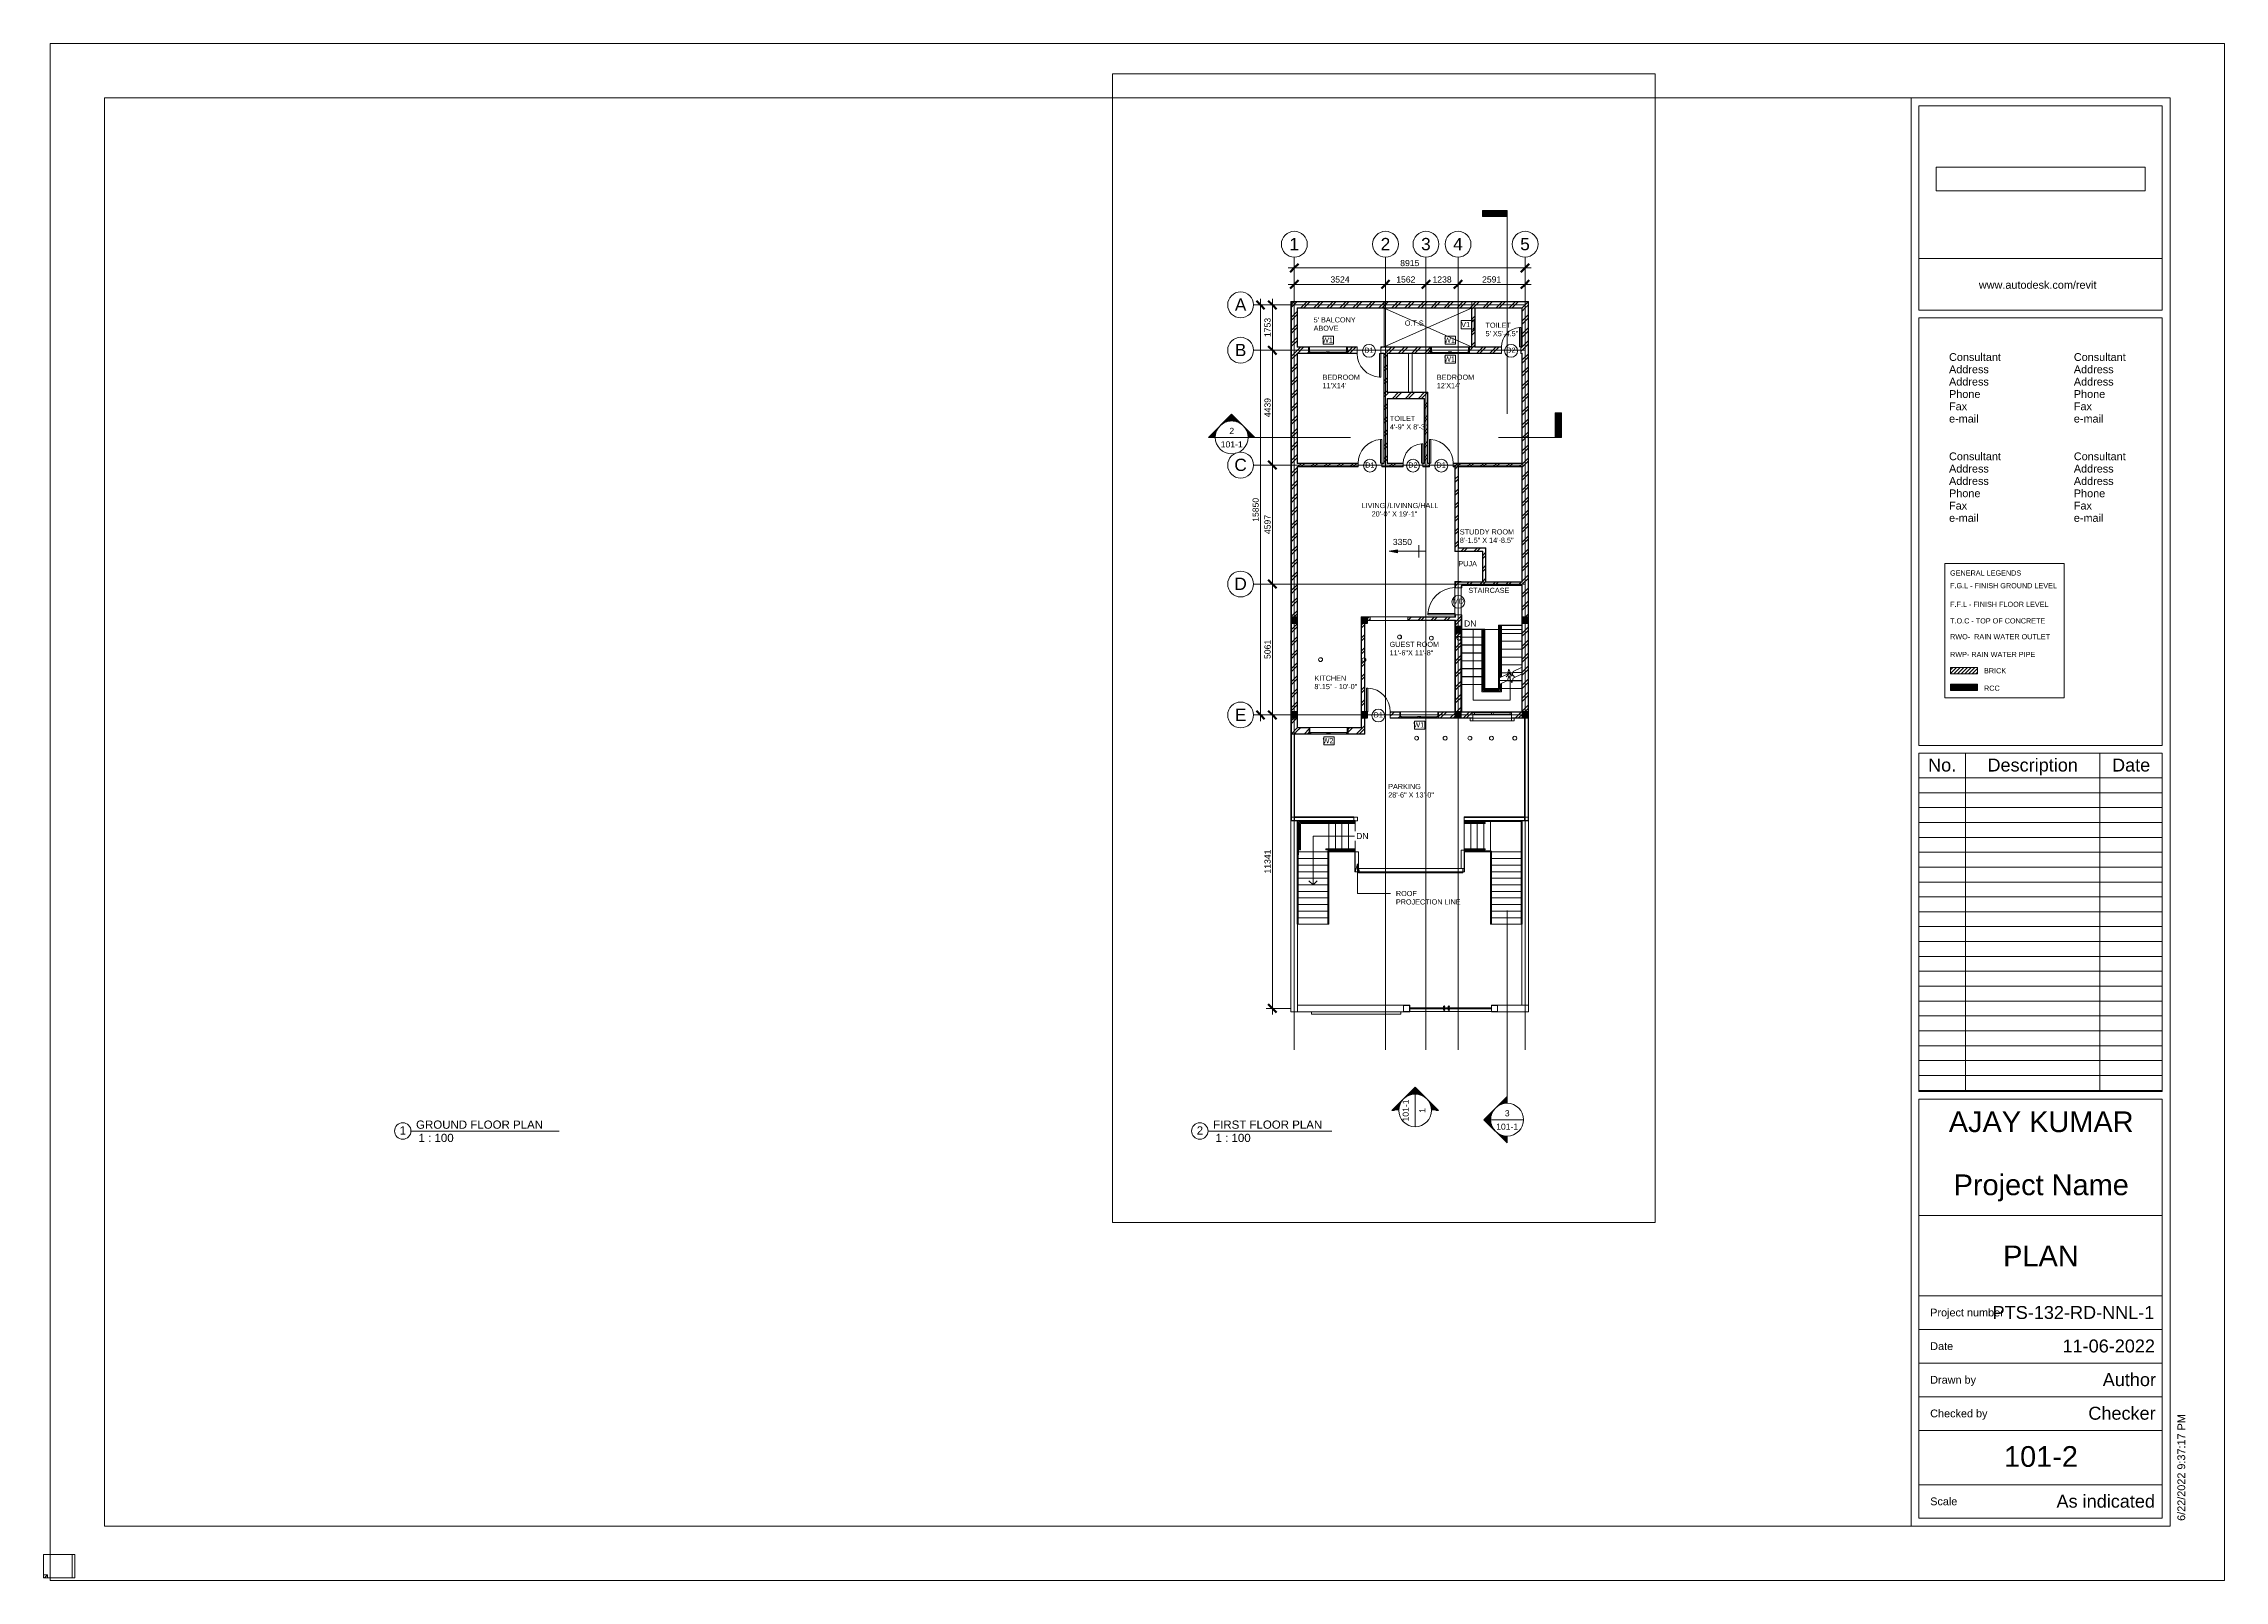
# Paper-space layout 'Layout1' of a CAD drawing. Header units: millimetres. Extents: x 0 to 842, y -1 to 593.
# The model-space entities are those that its viewports show. They can reach past a viewport. Long polylines and large blocks are cut down to what shows.
import ezdxf

# ---------------------------------------------------------------- set-up
doc = ezdxf.new("R2010")
doc.units = ezdxf.units.MM
for name, pattern in [('Dash', [635, 317.5, -317.5]), ('Dash Dot 3_16_', [793.75, 476.25, -158.75, 0, -158.75]), ('Overhead 1_16_', [257.96875, 158.75, -99.21875])]:
    doc.linetypes.add(name, pattern=pattern)
for name, color, linetype, lineweight in [('A-ANNO-DIMS', 8, 'Continuous', 9), ('A-ANNO-DIMS-100', 8, 'Continuous', 9), ('A-DETL-1', 8, 'Dash', 9), ('A-DETL-GENF-1', 55, 'Continuous', 9), ('A-DETL-GENF-2', 250, 'Continuous', 9), ('A-DETL-THIN', 8, 'Continuous', 9), ('A-DOOR', 7, 'Continuous', 13), ('A-DOOR-1', 7, 'Continuous', 9), ('A-DOOR-2', 7, 'Continuous', 20), ('A-DOOR-IDEN', 7, 'Continuous', 9), ('A-FLOR', 8, 'Continuous', 13), ('A-FLOR-HRAL', 6, 'Continuous', 9), ('A-FLOR-HRAL-1', 6, 'Overhead 1_16_', 9), ('A-FLOR-HRAL-MBND', 6, 'Overhead 1_16_', 9), ('A-GENM', 8, 'Continuous', 9), ('A-GENM-1', 8, 'Continuous', 20), ('A-GLAZ', 6, 'Continuous', 13), ('A-GLAZ-1', 6, 'Continuous', 30), ('A-GLAZ-2', 6, 'Continuous', 20), ('A-GLAZ-3', 6, 'Continuous', 9), ('A-GLAZ-CURT', 52, 'Continuous', 9), ('A-GLAZ-CURT-1', 52, 'Continuous', 13), ('A-GLAZ-CWMG', 51, 'Continuous', 9), ('A-GLAZ-CWMG-1', 51, 'Continuous', 20), ('A-GLAZ-IDEN', 7, 'Continuous', 9), ('A-ROOF-OTLN', 9, 'Continuous', 9), ('A-WALL', 4, 'Continuous', 13), ('A-WALL-1', 7, 'Continuous', 13), ('A-WALL-FNSH-1', 55, 'Continuous', 9), ('A-WALL-PATT-1', 8, 'Continuous', 9), ('E-LITE-EQPM', 33, 'Continuous', 9), ('G-ANNO-DIMS', 111, 'Continuous', 9), ('G-ANNO-SCHD', 7, 'Continuous', 9), ('G-ANNO-SYMB', 7, 'Continuous', 9), ('G-ANNO-TEXT-1', 37, 'Continuous', 9), ('G-ANNO-TTLB', 7, 'Continuous', 9), ('G-ANNO-TTLB-MEDM', 7, 'Continuous', 20), ('G-ANNO-TTLB-THIN', 7, 'Continuous', 9), ('S-COLS', 3, 'Continuous', 9), ('S-COLS-1', 3, 'Continuous', 30), ('S-GRID-1', 7, 'Dash Dot 3_16_', 9), ('S-GRID-IDEN', 7, 'Continuous', 9), ('S-STRS', 2, 'Continuous', 9), ('S-STRS-ANNO', 7, 'Continuous', 9), ('S-STRS-IDEN', 7, 'Continuous', 9), ('S-STRS-MBND', 2, 'Overhead 1_16_', 9), ('S-STRS-MBND-1', 2, 'Continuous', 9)]:
    doc.layers.add(name, color=color, linetype=linetype, lineweight=lineweight)
doc.layers.add('G-ANNO-NPLT', color=7, linetype='Continuous', plot=False)
doc.styles.add('Arial', font='arial.ttf', dxfattribs={"height": 238.125})
doc.styles.add('Arial_1', font='arial.ttf', dxfattribs={"height": 476.25})
doc.styles.add('Arial_2', font='arial.ttf', dxfattribs={"height": 200})
doc.styles.add('Arial_3', font='arial.ttf', dxfattribs={"height": 50})
doc.styles.add('Arial_4', font='arial.ttf', dxfattribs={"height": 3})
doc.styles.add('Arial_5', font='arial.ttf', dxfattribs={"height": 5})
doc.styles.add('Arial_6', font='arial.ttf', dxfattribs={"height": 8})
doc.styles.add('Arial_7', font='arial.ttf', dxfattribs={"height": 3.175})
doc.dimstyles.new('Linear_-_3_32__Arial', dxfattribs={"dimscale": 304.8, "dimtxt": 242.94927, "dimasz": 1.041667, "dimexe": 0.78125, "dimexo": 0.520833, "dimgap": 0, "dimtad": 1, "dimdec": 0, "dimzin": 0, "dimdsep": 46, "dimtxsty": 'Arial', "dimblk1": 'OBLIQUE', "dimblk2": 'OBLIQUE', "dimsah": 1, "dimcen": 0.09, "dimdle": 0.78125, "dimazin": 0, "dimtfac": 1, "dimtdec": 4, "dimtix": 1, "dimtmove": 0, "dimatfit": 3, "dimfxl": 1, "dimtvp": 1, "dimtolj": 1, "dimtzin": 0, "dimarcsym": 2})
picture_1 = doc.add_image_def('image1.bmp', size_in_pixel=(681, 78))
pattern_1 = [(45, (21317.15, 0), (-251.447, 251.447), []), (45, (21317.15, 381), (-251.447, 251.447), [])]

psp = doc.layouts.get("Layout1")

# ---------------------------------------------------------------- texts
at = {"layer": 'G-ANNO-SCHD', "char_height": 5, "attachment_point": 2, "line_spacing_factor": 0.941778, "style": 'Arial_5'}
for s, insert, width in [('No.', (733.47, 316.65), 12.9776), ('Description', (768.44, 316.65), 41.6875), ('Date', (806.47, 316.65), 17.6299)]:
    psp.add_mtext(s, dxfattribs=dict(at, insert=insert, width=width))
at = {"layer": 'G-ANNO-TTLB', "attachment_point": 1}
for s, insert, char_height, width, style in [('AJAY KUMAR', (736.02, 180.27), 8, 86.0211, 'Arial_6'), ('1', (137.56, 174.5), 3.17, 2.9662, 'Arial_7'), ('GROUND FLOOR PLAN', (143.89, 176.75), 3.175, 59.2447, 'Arial_7'), (' 1 : 100', (143.62, 171.63), 3.175, 17.9578, 'Arial_7'), ('2', (445.49, 174.5), 3.17, 2.9662, 'Arial_7'), ('FIRST FLOOR PLAN', (451.82, 176.75), 3.175, 51.0675, 'Arial_7'), (' 1 : 100', (451.54, 171.63), 3.175, 17.9578, 'Arial_7'), ('Project Name', (737.9, 155.9), 8, 81.4515, 'Arial_6'), ('PLAN', (757.02, 128.43), 8, 35.1139, 'Arial_6'), ('PTS-132-RD-NNL-1', (752.96, 105.05), 5, 76.962, 'Arial_5'), ('11-06-2022', (779.96, 92.11), 5, 44.2531, 'Arial_5'), ('Author', (795.5, 79.11), 5, 25.4135, 'Arial_5'), ('Checker', (789.94, 66.11), 5, 32.1477, 'Arial_5'), ('101-2', (757.35, 50.9), 8, 34.3122, 'Arial_6'), ('As indicated', (777.64, 32.11), 5, 47.0591, 'Arial_5')]:
    psp.add_mtext(s, dxfattribs=dict(at, insert=insert, char_height=char_height, width=width, style=style))

msp = doc.modelspace()

# ---------------------------------------------------------------- texts
at = {"layer": 'A-DOOR-IDEN', "char_height": 200, "attachment_point": 1, "style": 'Arial_2'}
for s, insert, width in [('D1', (14991.5, -1763.3), 440.928), ('D2', (20478.5, -1763.3), 440.928), ('D2', (16689.4, -6201.9), 440.928), ('D1', (15027.3, -6201.9), 440.928), ('D1', (17780, -6201.9), 440.928), ('MD', (18406.7, -11466.1), 529.114), ('D1', (15351, -15860.3), 440.928)]:
    msp.add_mtext(s, dxfattribs=dict(at, insert=insert, width=width))
at = {"layer": 'A-GLAZ-IDEN', "char_height": 200, "attachment_point": 1, "style": 'Arial_2'}
for s, insert, width in [('V1', (18735.4, -771.2), 424.894), ('W1', (13360.6, -1375.2), 529.114), ('W1', (18075.7, -1375.2), 529.114), ('W1', (18075.7, -2105.5), 529.114), ('W1', (16885.2, -16247.3), 529.114), ('W2', (13384.6, -16856.9), 529.114)]:
    msp.add_mtext(s, dxfattribs=dict(at, insert=insert, width=width))
at = {"layer": 'G-ANNO-SYMB', "attachment_point": 1, "style": 'Arial'}
for s, insert, char_height, width in [('2', (9778.5, -4866.7), 238.1, 224.472), ('101-1', (9444.5, -5386.2), 238.12, 1034.177), ('3', (20419.9, -31238.4), 238.1, 224.472), ('101-1', (20085.9, -31757.9), 238.12, 1034.177)]:
    msp.add_mtext(s, dxfattribs=dict(at, insert=insert, char_height=char_height, width=width))
at = {"layer": 'G-ANNO-SYMB', "attachment_point": 1, "rotation": 90, "style": 'Arial'}
for s, insert, char_height, width in [('101-1', (16472.8, -31675.9), 238.12, 1034.177), ('1', (17115.5, -31341.9), 238.1, 224.472)]:
    msp.add_mtext(s, dxfattribs=dict(at, insert=insert, char_height=char_height, width=width))
at = {"layer": 'G-ANNO-TEXT-1', "attachment_point": 1}
for s, insert, char_height, width, style in [('GENERAL LEGENDS', (26393.8, 3766.9), 50, 849.789, 'Arial_3'), ('F.G.L - FINISH GROUND LEVEL', (26393.8, 3644.4), 50, 1272.679, 'Arial_3'), ('F.F.L - FINISH FLOOR LEVEL', (26393.8, 3464.4), 50, 1172.468, 'Arial_3'), ('T.O.C - TOP OF CONCRETE', (26393.8, 3304.4), 50, 1130.379, 'Arial_3'), ('RWO-  RAIN WATER OUTLET', (26393.8, 3151.5), 50, 1196.519, 'Arial_3'), ('RWP- RAIN WATER PIPE', (26393.8, 2979.7), 50, 1024.156, 'Arial_3'), ('BRICK', (26721.7, 2822.3), 50, 264.557, 'Arial_3'), ('RCC', (26721.7, 2654), 50, 186.392, 'Arial_3'), ("5' BALCONY ", (13033.5, -591.4), 200, 2092.404, 'Arial_2'), ('O.T.S', (16555.7, -716.1), 200, 897.89, 'Arial_2'), ('TOILET', (19674.2, -798.8), 200, 1202.531, 'Arial_2'), ('ABOVE', (13033.5, -915.6), 200, 1194.514, 'Arial_2'), ('5\' X5\'-4.5"', (19674.2, -1122.9), 200, 1555.274, 'Arial_2'), ('BEDROOM', (13377.8, -2809.2), 200, 1771.729, 'Arial_2'), ('BEDROOM', (13377.8, -2809.2), 200, 1771.729, 'Arial_2'), ('BEDROOM', (17791.7, -2809.2), 200, 1771.729, 'Arial_2'), ("11'X14'", (13377.8, -3133.3), 200, 1130.379, 'Arial_2'), ("11'X14'", (13377.8, -3133.3), 200, 1130.379, 'Arial_2'), ("12'X14'", (17791.7, -3133.3), 200, 1130.379, 'Arial_2'), ('TOILET', (15982.2, -4402.9), 200, 1202.531, 'Arial_2'), ('4\'-9" X 8\'-3"', (15982.2, -4727), 200, 1787.763, 'Arial_2'), ('LIVING /LIVINNG/HALL', (14887.5, -7767.9), 200, 3663.712, 'Arial_2'), ('     20\'-0" X 19\'-1"', (14887.5, -8092), 200, 2653.586, 'Arial_2'), ('STUDDY ROOM', (18681.3, -8786.4), 200, 2565.4, 'Arial_2'), ('8\'-1.5" X 14\'-8.5"', (18681.3, -9110.5), 200, 2557.383, 'Arial_2'), ('PUJA ', (18626.7, -10017.2), 200, 986.076, 'Arial_2'), ('STAIRCASE', (19011.9, -11048), 200, 1964.134, 'Arial_2'), ('GUEST ROOM', (15969.2, -13136.2), 200, 2340.927, 'Arial_2'), ('11\'-6"X 11\'-8"', (15969.2, -13460.4), 200, 2076.371, 'Arial_2'), ('KITCHEN', (13063.9, -14440.8), 200, 1515.189, 'Arial_2'), ('8\'.15" - 10\'-0"', (13063.9, -14764.9), 200, 2036.286, 'Arial_2'), ('PARKING', (15914.7, -18629.1), 200, 1555.274, 'Arial_2'), ('28\'-6" X 13\'-0"', (15914.7, -18953.3), 200, 2172.573, 'Arial_2'), ('ROOF ', (16211.9, -22764.6), 200, 1082.278, 'Arial_2'), ('PROJECTION LINE ', (16211.9, -23088.7), 200, 3182.699, 'Arial_2')]:
    msp.add_mtext(s, dxfattribs=dict(at, insert=insert, char_height=char_height, width=width, style=style))
at = {"layer": 'S-GRID-IDEN', "char_height": 476.2, "attachment_point": 1, "style": 'Arial_1'}
for s, insert, width in [('2', (15623.1, 2476), 448.945), ('3', (17185.2, 2476), 448.945), ('1', (12098.8, 2476), 448.945), ('4', (18423.4, 2476), 448.945), ('5', (21014.2, 2476), 448.945), ('A', (9990.7, 133.9), 537.131), ('B', (9990.7, -1618.7), 537.131), ('C', (9971.2, -6057.3), 585.232), ('D', (9971.2, -10654.7), 585.232), ('E', (9990.7, -15715.7), 537.131)]:
    msp.add_mtext(s, dxfattribs=dict(at, insert=insert, width=width))
at = {"layer": 'S-STRS-IDEN', "insert": (18843.4, -12308.4), "char_height": 238.12, "width": 574.108, "attachment_point": 1, "line_spacing_factor": 0.941778, "style": 'Arial', "bg_fill": 3, "box_fill_scale": 1.25, "bg_fill_color": 256, "bg_fill_true_color": 13158600, "bg_fill_transparency": 0}
msp.add_mtext('DN', dxfattribs=at)

# ---------------------------------------------------------------- blocks, each defined once
blk = doc.blocks.new('A1 metric - A1 metric-260863-PLAN')
at = {"layer": 'G-ANNO-TTLB-MEDM'}
for p, q in [((23.5, 572), (23.5, 20)), ((23.5, 572), (821.5, 572)), ((721.5, 572), (721.5, 20)), ((724.5, 490), (724.5, 569)), ((724.5, 569), (818.5, 569)), ((818.5, 569), (818.5, 490)), ((821.5, 572), (821.5, 20)), ((818.5, 490), (724.5, 490)), ((724.5, 321.76), (724.5, 487)), ((724.5, 487), (818.5, 487)), ((818.5, 487), (818.5, 321.76)), ((818.5, 321.76), (724.5, 321.76)), ((724.5, 188), (724.5, 318.76)), ((724.5, 318.76), (818.5, 318.76)), ((818.5, 318.76), (818.5, 188)), ((724.5, 188), (818.5, 188)), ((818.5, 185), (724.5, 185)), ((724.5, 185), (724.5, 23)), ((818.5, 23), (818.5, 185)), ((23.5, 20), (821.5, 20)), ((724.5, 23), (818.5, 23))]:
    blk.add_line(p, q, dxfattribs=at)
at = {"layer": 'G-ANNO-TTLB-THIN'}
for p, q in [((2.5, 593), (2.5, -1)), ((842.5, 593), (2.5, 593)), ((842.5, -1), (842.5, 593)), ((724.5, 510), (818.5, 510)), ((724.5, 140), (818.5, 140)), ((724.5, 109), (818.5, 109)), ((724.5, 96), (818.5, 96)), ((724.5, 83), (818.5, 83)), ((724.5, 70), (818.5, 70)), ((724.5, 57), (818.5, 57)), ((724.5, 36), (818.5, 36)), ((2.5, -1), (842.5, -1))]:
    blk.add_line(p, q, dxfattribs=at)
at = {"layer": 'G-ANNO-TTLB', "char_height": 3, "attachment_point": 1, "style": 'Arial_4'}
for s, insert, width in [('www.autodesk.com/revit', (747.65, 501.24), 56.3586), ('Consultant', (736.13, 473.35), 24.692), ('Consultant', (784.34, 473.35), 24.692), ('Address', (736.13, 468.59), 18.9198), ('Address', (736.13, 463.83), 18.9198), ('Address', (784.34, 468.59), 18.9198), ('Address', (784.34, 463.83), 18.9198), ('Phone', (736.13, 459.06), 14.9916), ('Phone', (784.34, 459.06), 14.9916), ('e-mail', (736.13, 449.54), 14.1097), ('Fax', (736.13, 454.3), 8.4979), ('e-mail', (784.34, 449.54), 14.1097), ('Fax', (784.34, 454.3), 8.4979), ('Address', (736.13, 430.21), 18.9198), ('Consultant', (736.13, 434.97), 24.692), ('Address', (784.34, 430.21), 18.9198), ('Consultant', (784.34, 434.97), 24.692), ('Address', (736.13, 425.44), 18.9198), ('Address', (784.34, 425.44), 18.9198), ('Phone', (736.13, 420.68), 14.9916), ('Fax', (736.13, 415.92), 8.4979), ('Phone', (784.34, 420.68), 14.9916), ('Fax', (784.34, 415.92), 8.4979), ('e-mail', (736.13, 411.16), 14.1097), ('e-mail', (784.34, 411.16), 14.1097), ('Project number', (728.85, 104.04), 35.1941), ('Date', (728.85, 91.05), 10.903), ('Drawn by', (728.85, 78.04), 21.7257), ('Checked by', (728.85, 65.04), 27.2574), ('Scale', (728.85, 31.05), 12.9072)]:
    blk.add_mtext(s, dxfattribs=dict(at, insert=insert, width=width))
at = {"layer": 'G-ANNO-TTLB'}
image = blk.add_image(picture_1, insert=(731.12, 536.04), size_in_units=(80.8, 9.25), dxfattribs=at)
image.dxf.flags = 7
blk = doc.blocks.new('Viewport - View Title-32371-PLAN')
at = {"layer": 'G-ANNO-TTLB'}
for start, end in [(0, 180), (180, 360)]:
    blk.add_arc((-3.175, 0), 3.175, start, end, dxfattribs=at)
blk = doc.blocks.new('gate 16 - gate 16-237993-1ST FLOOR')
at = {"layer": 'A-GENM'}
for p, q in [((-100.8, 19.6), (-97.4, 19.6)), ((-100.8, 19.5), (-100.8, 0)), ((-100.8, 19.5), (-97.1, 19.5)), ((-81.8, 19.6), (-75.4, 19.6)), ((-81.8, 19.5), (-75.4, 19.5)), ((-75.4, 0), (-75.4, 19.5)), ((75.4, 19.6), (81.8, 19.6)), ((75.4, 19.5), (75.4, 0)), ((75.4, 19.5), (81.8, 19.5)), ((97.1, 19.5), (100.8, 19.5)), ((97.4, 19.6), (100.8, 19.6)), ((100.8, 0), (100.8, 19.5)), ((-1418.6, 0), (0, 0)), ((-1418.6, 0), (-1418.6, -46.1)), ((0, 0), (1745, 0)), ((0, -46.1), (0, 0)), ((0, 0), (0, -46.1)), ((0, -46.1), (-1418.6, -46.1)), ((-100.8, -46.1), (-100.8, -57.2)), ((-75.4, -57.2), (-75.4, -46.1)), ((1745, -46.1), (0, -46.1)), ((75.4, -46.1), (75.4, -57.2)), ((100.8, -57.2), (100.8, -46.1)), ((-94.9, -57.2), (-100.8, -57.2)), ((-75.4, -57.2), (-84.7, -57.2)), ((84.7, -57.2), (75.4, -57.2)), ((100.8, -57.2), (94.9, -57.2))]:
    blk.add_line(p, q, dxfattribs=at)
for centre, start, end in [((-89.8, 43.8), 360, 180), ((89.8, 43.8), 360, 180), ((-89.8, 43.8), 180, 360), ((89.8, 43.8), 180, 360), ((-89.8, -81.9), 360, 180), ((89.8, -81.9), 360, 180), ((-89.8, -81.9), 180, 360), ((89.8, -81.9), 180, 360)]:
    blk.add_arc(centre, 25.4, start, end, dxfattribs=at)
blk = doc.blocks.new('Walls 1 - Walls 1-250758-1ST FLOOR')
at = {"layer": 'A-WALL'}
for p, q in [((27532, -4909.9), (27432, -4909.9)), ((27532, -4909.9), (27532, -8364.3)), ((27432, -8364.3), (27532, -8364.3))]:
    blk.add_line(p, q, dxfattribs=at)
blk = doc.blocks.new('M_Downlight - Recessed Can - 152mm Incandescent - 120V-252134-1ST FLOOR')
at = {"layer": 'E-LITE-EQPM'}
for start, end in [(360, 180), (180, 360)]:
    blk.add_arc((0, 0), 75, start, end, dxfattribs=at)
blk = doc.blocks.new('Railing - Railing-215944-1ST FLOOR')
at = {"layer": 'A-FLOR-HRAL'}
for p, q in [((12496.8, -1104.9), (12504.4, -1104.9)), ((12496.8, -1130.3), (12496.8, -1104.9)), ((14528.6, -1104.9), (14935.2, -1104.9)), ((14935.2, -1104.9), (14973.3, -1104.9)), ((14935.2, -1104.9), (14973.3, -1104.9)), ((14935.2, -1104.9), (14973.3, -1104.9)), ((14935.2, -1104.9), (14973.3, -1104.9)), ((14935.2, -1104.9), (14973.3, -1104.9)), ((14935.2, -1104.9), (14973.3, -1104.9)), ((14935.2, -1104.9), (14973.3, -1104.9)), ((14973.3, -1104.9), (14973.3, -1701.8)), ((12496.8, -1130.3), (12504.4, -1130.3)), ((14540.5, -1130.3), (14935.2, -1130.3)), ((14935.2, -1130.3), (14947.9, -1130.3)), ((14935.2, -1130.3), (14947.9, -1130.3)), ((14935.2, -1130.3), (14947.9, -1130.3)), ((14935.2, -1130.3), (14947.9, -1130.3)), ((14935.2, -1130.3), (14947.9, -1130.3)), ((14935.2, -1130.3), (14947.9, -1130.3)), ((14935.2, -1130.3), (14947.9, -1130.3)), ((14947.9, -1130.3), (14947.9, -1676.4)), ((14782.8, -1676.4), (14301.7, -1676.4)), ((14960.6, -1676.4), (14782.8, -1676.4)), ((14782.8, -1701.8), (14301.7, -1701.8)), ((14960.6, -1701.8), (14782.8, -1701.8))]:
    blk.add_line(p, q, dxfattribs=at)
blk = doc.blocks.new('Top Rail Type - Top Rail_Internal_-215961-1ST FLOOR')
at = {"layer": 'A-FLOR-HRAL'}
for p, q in [((14267.2, -1670), (12649.2, -1670)), ((14302, -1687.1), (14302, -1691.1)), ((12649.2, -1708.1), (14267.2, -1708.1))]:
    blk.add_line(p, q, dxfattribs=at)
at = {"layer": 'A-FLOR-HRAL', "flags": 128}
blk.add_lwpolyline([(12649.2, -1691.1), (12649.2, -1689.1), (12649.2, -1687.1)], dxfattribs=at)
blk = doc.blocks.new('Top Rail Type - Top Rail_Internal_-V18-1ST FLOOR')
at = {"layer": 'A-FLOR-HRAL'}
for p, q in [((12649.2, -1708.1), (12649.2, -1670)), ((14302.2, -1670), (12649.2, -1670)), ((14301.7, -1670), (14301.7, -1686)), ((14301.7, -1692.2), (14301.7, -1708.1)), ((14302.2, -1708.1), (12649.2, -1708.1))]:
    blk.add_line(p, q, dxfattribs=at)
blk = doc.blocks.new('Handrail Type - Handrail_Internal_-216587-1ST FLOOR')
at = {"layer": 'A-FLOR-HRAL'}
for p, q in [((14031.6, -1746.2), (12649.2, -1746.2)), ((14066.5, -1763.3), (14066.5, -1767.3)), ((12649.2, -1784.3), (14031.6, -1784.3))]:
    blk.add_line(p, q, dxfattribs=at)
at = {"layer": 'A-FLOR-HRAL', "flags": 128}
blk.add_lwpolyline([(12649.2, -1767.3), (12649.2, -1765.3), (12649.2, -1763.3)], dxfattribs=at)
blk = doc.blocks.new('Handrail Type - Handrail_Internal_-V19-1ST FLOOR')
at = {"layer": 'A-FLOR-HRAL'}
for p, q in [((12649.2, -1784.3), (12649.2, -1746.2)), ((14066.7, -1746.2), (12649.2, -1746.2)), ((14066.2, -1746.2), (14066.2, -1762.2)), ((14066.2, -1768.4), (14066.2, -1784.3)), ((14066.7, -1784.3), (12649.2, -1784.3))]:
    blk.add_line(p, q, dxfattribs=at)
blk = doc.blocks.new('M_Casement Dbl with Trim - 0812 x 1220mm-213429-1ST FLOOR')
at = {"layer": 'A-GLAZ-3'}
h = blk.add_hatch(dxfattribs=at)
h.set_pattern_fill('FP_2', color=256, style=0, pattern_type=2)
h.set_pattern_definition([(225, (-4205.1, -15944.85), (211.993, -211.993), []), (315, (-4205.1, -15944.85), (211.993, 211.993), [])])
h.paths.add_polyline_path([(-19.05, 146.1), (-19.05, 82.6), (19.05, 82.6), (19.05, 146.1)], flags=0)
at = {"layer": 'A-GLAZ-1'}
for p, q in [((-686.5, 104.825), (-63.5, 104.825)), ((63.5, 104.825), (686.5, 104.825))]:
    blk.add_line(p, q, dxfattribs=at)
at = {"layer": 'A-GLAZ-2'}
for p, q in [((-750, 146.05), (-730.95, 146.05)), ((-730.95, 82.6), (-730.95, 146.05)), ((-19.05, 146.1), (-19.05, 82.6)), ((-19.05, 146.1), (19.05, 146.1)), ((19.05, 146.1), (19.05, 82.6)), ((730.95, 82.6), (730.95, 146.05)), ((750, 146.05), (730.95, 146.05)), ((-730.95, 127.05), (-730.95, 82.6)), ((-730.95, 127.05), (-686.5, 127.05)), ((-686.5, 127.05), (-686.5, 82.6)), ((-63.5, 127.05), (-63.5, 82.6)), ((-63.5, 127.05), (-19.05, 127.05)), ((-19.05, 127.05), (-19.05, 82.6)), ((19.05, 127.05), (19.05, 82.6)), ((63.5, 127.05), (19.05, 127.05)), ((63.5, 127.05), (63.5, 82.6)), ((686.5, 127.05), (686.5, 82.6)), ((730.95, 127.05), (686.5, 127.05)), ((730.95, 127.05), (730.95, 82.6)), ((-730.95, 82.6), (-686.5, 82.6)), ((-730.95, 82.6), (-718.25, 82.6)), ((-718.25, -107.95), (-718.25, 82.6)), ((-63.5, 82.6), (-19.05, 82.6)), ((-19.05, 82.6), (19.05, 82.6)), ((63.5, 82.6), (19.05, 82.6)), ((730.95, 82.6), (686.5, 82.6)), ((718.25, 82.6), (718.25, -107.95)), ((-718.25, -107.95), (-750, -107.95)), ((718.25, -107.95), (750, -107.95))]:
    blk.add_line(p, q, dxfattribs=at)
at = {"layer": 'A-GLAZ-3'}
for p, q in [((19.05, 146.1), (-19.05, 146.1)), ((-19.05, 146.1), (-19.05, 82.6)), ((19.05, 82.6), (19.05, 146.1)), ((-19.05, 82.6), (19.05, 82.6))]:
    blk.add_line(p, q, dxfattribs=at)
blk = doc.blocks.new('M_Casement Dbl with Trim - W2-222545-1ST FLOOR')
at = {"layer": 'A-GLAZ-1'}
for p, q in [((-686.5, 104.825), (-63.5, 104.825)), ((63.5, 104.825), (686.5, 104.825))]:
    blk.add_line(p, q, dxfattribs=at)
at = {"layer": 'A-GLAZ-2'}
for p, q in [((-750, 146.05), (-730.95, 146.05)), ((-730.95, 82.6), (-730.95, 146.05)), ((-19.05, 146.1), (-19.05, 82.6)), ((-19.05, 146.1), (19.05, 146.1)), ((19.05, 146.1), (19.05, 82.6)), ((730.95, 82.6), (730.95, 146.05)), ((750, 146.05), (730.95, 146.05)), ((-730.95, 127.05), (-730.95, 82.6)), ((-730.95, 127.05), (-686.5, 127.05)), ((-686.5, 127.05), (-686.5, 82.6)), ((-63.5, 127.05), (-63.5, 82.6)), ((-63.5, 127.05), (-19.05, 127.05)), ((-19.05, 127.05), (-19.05, 82.6)), ((19.05, 127.05), (19.05, 82.6)), ((63.5, 127.05), (19.05, 127.05)), ((63.5, 127.05), (63.5, 82.6)), ((686.5, 127.05), (686.5, 82.6)), ((730.95, 127.05), (686.5, 127.05)), ((730.95, 127.05), (730.95, 82.6)), ((-730.95, 82.6), (-686.5, 82.6)), ((-730.95, 82.6), (-718.25, 82.6)), ((-718.25, -107.95), (-718.25, 82.6)), ((-63.5, 82.6), (-19.05, 82.6)), ((-19.05, 82.6), (19.05, 82.6)), ((63.5, 82.6), (19.05, 82.6)), ((730.95, 82.6), (686.5, 82.6)), ((718.25, 82.6), (718.25, -107.95)), ((-718.25, -107.95), (-750, -107.95)), ((718.25, -107.95), (750, -107.95))]:
    blk.add_line(p, q, dxfattribs=at)
at = {"layer": 'A-GLAZ-3'}
for p, q in [((19.05, 146.1), (-19.05, 146.1)), ((-19.05, 146.1), (-19.05, 82.6)), ((19.05, 82.6), (19.05, 146.1)), ((-19.05, 82.6), (19.05, 82.6))]:
    blk.add_line(p, q, dxfattribs=at)
blk = doc.blocks.new('M_Casement Dbl with Trim - 0812 x 1220mm-V20-1ST FLOOR')
at = {"layer": 'A-GLAZ-1'}
for p, q in [((-686.5, 104.825), (-63.5, 104.825)), ((63.5, 104.825), (686.5, 104.825))]:
    blk.add_line(p, q, dxfattribs=at)
at = {"layer": 'A-GLAZ-2'}
for p, q in [((-750, 146.05), (-730.95, 146.05)), ((-730.95, 82.6), (-730.95, 146.05)), ((-19.05, 146.1), (-19.05, 82.6)), ((-19.05, 146.1), (19.05, 146.1)), ((19.05, 146.1), (19.05, 82.6)), ((730.95, 82.6), (730.95, 146.05)), ((750, 146.05), (730.95, 146.05)), ((-730.95, 127.05), (-730.95, 82.6)), ((-730.95, 127.05), (-686.5, 127.05)), ((-686.5, 127.05), (-686.5, 82.6)), ((-63.5, 127.05), (-63.5, 82.6)), ((-63.5, 127.05), (-19.05, 127.05)), ((-19.05, 127.05), (-19.05, 82.6)), ((19.05, 127.05), (19.05, 82.6)), ((63.5, 127.05), (19.05, 127.05)), ((63.5, 127.05), (63.5, 82.6)), ((686.5, 127.05), (686.5, 82.6)), ((730.95, 127.05), (686.5, 127.05)), ((730.95, 127.05), (730.95, 82.6)), ((-730.95, 82.6), (-686.5, 82.6)), ((-730.95, 82.6), (-718.25, 82.6)), ((-718.25, -107.95), (-718.25, 82.6)), ((-63.5, 82.6), (-19.05, 82.6)), ((-19.05, 82.6), (19.05, 82.6)), ((63.5, 82.6), (19.05, 82.6)), ((730.95, 82.6), (686.5, 82.6)), ((718.25, 82.6), (718.25, -107.95)), ((-718.25, -107.95), (-750, -107.95)), ((718.25, -107.95), (750, -107.95))]:
    blk.add_line(p, q, dxfattribs=at)
at = {"layer": 'A-GLAZ-3'}
for p, q in [((19.05, 146.1), (-19.05, 146.1)), ((-19.05, 146.1), (-19.05, 82.6)), ((19.05, 82.6), (19.05, 146.1)), ((-19.05, 82.6), (19.05, 82.6))]:
    blk.add_line(p, q, dxfattribs=at)
blk = doc.blocks.new('M_Casement Dbl with Trim - 0812 x 1220mm-213548-1ST FLOOR')
at = {"layer": 'A-GLAZ-1'}
for p, q in [((-686.5, -104.825), (-63.5, -104.825)), ((63.5, -104.825), (686.5, -104.825))]:
    blk.add_line(p, q, dxfattribs=at)
at = {"layer": 'A-GLAZ-2'}
for p, q in [((-718.25, 107.95), (-750, 107.95)), ((-718.25, 107.95), (-718.25, -82.6)), ((718.25, 107.95), (750, 107.95)), ((718.25, -82.6), (718.25, 107.95)), ((-730.95, -82.6), (-686.5, -82.6)), ((-730.95, -127.05), (-730.95, -82.6)), ((-730.95, -82.6), (-718.25, -82.6)), ((-730.95, -82.6), (-730.95, -146.05)), ((-686.5, -127.05), (-686.5, -82.6)), ((-63.5, -82.6), (-19.05, -82.6)), ((-63.5, -127.05), (-63.5, -82.6)), ((-19.05, -127.05), (-19.05, -82.6)), ((-19.05, -82.6), (19.05, -82.6)), ((-19.05, -146.1), (-19.05, -82.6)), ((19.05, -127.05), (19.05, -82.6)), ((63.5, -82.6), (19.05, -82.6)), ((19.05, -146.1), (19.05, -82.6)), ((63.5, -127.05), (63.5, -82.6)), ((686.5, -127.05), (686.5, -82.6)), ((730.95, -82.6), (686.5, -82.6)), ((730.95, -127.05), (730.95, -82.6)), ((730.95, -82.6), (730.95, -146.05)), ((-730.95, -127.05), (-686.5, -127.05)), ((-63.5, -127.05), (-19.05, -127.05)), ((63.5, -127.05), (19.05, -127.05)), ((730.95, -127.05), (686.5, -127.05)), ((-750, -146.05), (-730.95, -146.05)), ((-19.05, -146.1), (19.05, -146.1)), ((750, -146.05), (730.95, -146.05))]:
    blk.add_line(p, q, dxfattribs=at)
at = {"layer": 'A-GLAZ-3'}
for p, q in [((-19.05, -146.1), (-19.05, -82.6)), ((-19.05, -82.6), (19.05, -82.6)), ((19.05, -82.6), (19.05, -146.1)), ((19.05, -146.1), (-19.05, -146.1))]:
    blk.add_line(p, q, dxfattribs=at)
blk = doc.blocks.new('Fixed - V1-213611-1ST FLOOR')
at = {"layer": 'A-GLAZ-1'}
blk.add_line((-177.8, 28.575), (101.6, 28.575), dxfattribs=at)
at = {"layer": 'A-GLAZ-2'}
for p, q in [((-241.3, 69.85), (-222.25, 69.85)), ((-222.25, 6.35), (-222.25, 69.85)), ((146.05, 6.35), (146.05, 69.85)), ((165.1, 69.85), (146.05, 69.85)), ((-222.25, 50.8), (-222.25, 6.35)), ((-222.25, 50.8), (-177.8, 50.8)), ((-177.8, 50.8), (-177.8, 6.35)), ((101.6, 50.8), (101.6, 6.35)), ((146.05, 50.8), (101.6, 50.8)), ((146.05, 50.8), (146.05, 6.35)), ((-222.25, 6.35), (-177.8, 6.35)), ((-222.25, 6.35), (-209.55, 6.35)), ((-209.55, -69.85), (-209.55, 6.35)), ((146.05, 6.35), (101.6, 6.35)), ((133.35, 6.35), (146.05, 6.35)), ((133.35, 6.35), (133.35, -69.85)), ((-209.55, -69.85), (-241.3, -69.85)), ((133.35, -69.85), (165.1, -69.85))]:
    blk.add_line(p, q, dxfattribs=at)
blk = doc.blocks.new('Single-Flush - 36_ x 84_-213765-1ST FLOOR')
at = {"layer": 'A-DOOR-1'}
blk.add_arc((457.2, -127), 916.1, 180, 266.8211, dxfattribs=at)
at = {"layer": 'A-DOOR-2'}
for p, q in [((406.4, -127), (406.4, -1041.7)), ((457.2, -127), (406.4, -127)), ((457.2, -127), (457.2, -1041.7)), ((457.2, -1041.7), (406.4, -1041.7))]:
    blk.add_line(p, q, dxfattribs=at)
blk = doc.blocks.new('Single-Flush - D1-213815-1ST FLOOR')
at = {"layer": 'A-DOOR-1'}
blk.add_arc((525, -127), 1051.7, 180, 267.2314, dxfattribs=at)
at = {"layer": 'A-DOOR-2'}
for p, q in [((474.2, -127), (474.2, -1177.5)), ((525, -127), (474.2, -127)), ((525, -127), (525, -1177.5)), ((525, -1177.5), (474.2, -1177.5))]:
    blk.add_line(p, q, dxfattribs=at)
blk = doc.blocks.new('Single-Flush - 36_ x 84_-214037-1ST FLOOR')
at = {"layer": 'A-DOOR-1'}
blk.add_arc((457.2, 69.8), 916.1, 93.1789, 180, dxfattribs=at)
at = {"layer": 'A-DOOR-2'}
for p, q in [((406.4, 69.8), (406.4, 984.5)), ((457.2, 984.5), (406.4, 984.5)), ((457.2, 69.8), (457.2, 984.5)), ((457.2, 69.8), (406.4, 69.8))]:
    blk.add_line(p, q, dxfattribs=at)
blk = doc.blocks.new('Single-Flush - 36_ x 84_-213903-1ST FLOOR')
at = {"layer": 'A-DOOR-1'}
blk.add_arc((457.2, -69.8), 916.1, 180, 266.8211, dxfattribs=at)
at = {"layer": 'A-DOOR-2'}
for p, q in [((406.4, -69.8), (406.4, -984.5)), ((457.2, -69.8), (406.4, -69.8)), ((457.2, -69.8), (457.2, -984.5)), ((457.2, -984.5), (406.4, -984.5))]:
    blk.add_line(p, q, dxfattribs=at)
blk = doc.blocks.new('Single-Flush - D3-213955-1ST FLOOR')
at = {"layer": 'A-DOOR-1'}
blk.add_arc((375, 69.8), 751.7, 93.8751, 180, dxfattribs=at)
at = {"layer": 'A-DOOR-2'}
for p, q in [((324.2, 69.8), (324.2, 819.8)), ((375, 819.8), (324.2, 819.8)), ((375, 69.8), (375, 819.8)), ((375, 69.8), (324.2, 69.8))]:
    blk.add_line(p, q, dxfattribs=at)
blk = doc.blocks.new('Single-Flush - D3-214007-1ST FLOOR')
at = {"layer": 'A-DOOR-1'}
blk.add_arc((375, 127), 751.7, 93.8751, 180, dxfattribs=at)
at = {"layer": 'A-DOOR-2'}
for p, q in [((324.2, 127), (324.2, 877)), ((375, 877), (324.2, 877)), ((375, 127), (375, 877)), ((375, 127), (324.2, 127))]:
    blk.add_line(p, q, dxfattribs=at)
blk = doc.blocks.new('Railing - Railing-216675-1ST FLOOR')
at = {"layer": 'A-FLOR-HRAL-MBND'}
for p, q in [((14782.6, -1104.9), (14942.8, -1104.9)), ((14782.6, -1104.9), (14942.8, -1104.9)), ((14782.6, -1104.9), (14942.8, -1104.9)), ((14782.6, -1104.9), (14942.8, -1104.9)), ((14782.6, -1104.9), (14942.8, -1104.9)), ((14782.6, -1104.9), (14942.8, -1104.9)), ((14782.6, -1104.9), (14942.8, -1104.9)), ((14942.8, -1104.9), (14980.9, -1104.9)), ((14942.8, -1104.9), (14980.9, -1104.9)), ((14942.8, -1104.9), (14980.9, -1104.9)), ((14942.8, -1104.9), (14980.9, -1104.9)), ((14942.8, -1104.9), (14980.9, -1104.9)), ((14942.8, -1104.9), (14980.9, -1104.9)), ((14942.8, -1104.9), (14980.9, -1104.9)), ((14980.9, -1104.9), (14980.9, -1701.8)), ((14980.9, -1104.9), (14980.9, -1701.8)), ((14980.9, -1104.9), (14980.9, -1701.8)), ((14980.9, -1104.9), (14980.9, -1701.8)), ((14980.9, -1104.9), (14980.9, -1701.8)), ((14980.9, -1104.9), (14980.9, -1701.8)), ((14980.9, -1104.9), (14980.9, -1701.8)), ((14794.5, -1130.3), (14942.8, -1130.3)), ((14794.5, -1130.3), (14942.8, -1130.3)), ((14794.5, -1130.3), (14942.8, -1130.3)), ((14794.5, -1130.3), (14942.8, -1130.3)), ((14794.5, -1130.3), (14942.8, -1130.3)), ((14794.5, -1130.3), (14942.8, -1130.3)), ((14794.5, -1130.3), (14942.8, -1130.3)), ((14942.8, -1130.3), (14955.5, -1130.3)), ((14942.8, -1130.3), (14955.5, -1130.3)), ((14942.8, -1130.3), (14955.5, -1130.3)), ((14942.8, -1130.3), (14955.5, -1130.3)), ((14942.8, -1130.3), (14955.5, -1130.3)), ((14942.8, -1130.3), (14955.5, -1130.3)), ((14942.8, -1130.3), (14955.5, -1130.3)), ((14955.5, -1130.3), (14955.5, -1676.4)), ((14955.5, -1130.3), (14955.5, -1676.4)), ((14955.5, -1130.3), (14955.5, -1676.4)), ((14955.5, -1130.3), (14955.5, -1676.4)), ((14955.5, -1130.3), (14955.5, -1676.4)), ((14955.5, -1130.3), (14955.5, -1676.4)), ((14955.5, -1130.3), (14955.5, -1676.4)), ((12656.8, -1701.8), (12656.8, -1676.4)), ((14790.4, -1676.4), (12656.8, -1676.4)), ((12656.8, -1701.8), (12656.8, -1676.4)), ((14790.4, -1676.4), (12656.8, -1676.4)), ((12656.8, -1701.8), (12656.8, -1676.4)), ((14790.4, -1676.4), (12656.8, -1676.4)), ((12656.8, -1701.8), (12656.8, -1676.4)), ((14790.4, -1676.4), (12656.8, -1676.4)), ((12656.8, -1701.8), (12656.8, -1676.4)), ((14790.4, -1676.4), (12656.8, -1676.4)), ((12656.8, -1701.8), (12656.8, -1676.4)), ((14790.4, -1676.4), (12656.8, -1676.4)), ((12656.8, -1701.8), (12656.8, -1676.4)), ((14790.4, -1676.4), (12656.8, -1676.4)), ((14968.2, -1676.4), (14790.4, -1676.4)), ((14968.2, -1676.4), (14790.4, -1676.4)), ((14968.2, -1676.4), (14790.4, -1676.4)), ((14968.2, -1676.4), (14790.4, -1676.4)), ((14968.2, -1676.4), (14790.4, -1676.4)), ((14968.2, -1676.4), (14790.4, -1676.4)), ((14968.2, -1676.4), (14790.4, -1676.4)), ((14790.4, -1701.8), (12656.8, -1701.8)), ((14790.4, -1701.8), (12656.8, -1701.8)), ((14790.4, -1701.8), (12656.8, -1701.8)), ((14790.4, -1701.8), (12656.8, -1701.8)), ((14790.4, -1701.8), (12656.8, -1701.8)), ((14790.4, -1701.8), (12656.8, -1701.8)), ((14790.4, -1701.8), (12656.8, -1701.8)), ((14968.2, -1701.8), (14790.4, -1701.8)), ((14968.2, -1701.8), (14790.4, -1701.8)), ((14968.2, -1701.8), (14790.4, -1701.8)), ((14968.2, -1701.8), (14790.4, -1701.8)), ((14968.2, -1701.8), (14790.4, -1701.8)), ((14968.2, -1701.8), (14790.4, -1701.8)), ((14968.2, -1701.8), (14790.4, -1701.8))]:
    blk.add_line(p, q, dxfattribs=at)
blk = doc.blocks.new('Top Rail Type - Top Rail_Internal_-216683-1ST FLOOR')
at = {"layer": 'A-FLOR-HRAL'}
for p, q in [((12903.6, -1098.6), (12504.4, -1098.6)), ((12868.7, -1115.6), (12868.7, -1119.6)), ((12504.4, -1136.7), (12903.6, -1136.7))]:
    blk.add_line(p, q, dxfattribs=at)
at = {"layer": 'A-FLOR-HRAL', "flags": 128}
blk.add_lwpolyline([(12504.4, -1119.6), (12504.4, -1117.6), (12504.4, -1115.6)], dxfattribs=at)
blk = doc.blocks.new('Top Rail Type - Top Rail_Internal_-V21-1ST FLOOR')
at = {"layer": 'A-FLOR-HRAL'}
for p, q in [((12504.4, -1098.6), (12504.4, -1136.7)), ((12504.4, -1098.6), (14525.7, -1098.6)), ((14543.4, -1136.7), (14525.7, -1098.6)), ((12504.4, -1136.7), (14543.4, -1136.7))]:
    blk.add_line(p, q, dxfattribs=at)
at = {"layer": 'A-FLOR-HRAL-1'}
for p, q in [((14797.4, -1136.7), (14779.7, -1098.6)), ((14779.7, -1098.6), (14942.8, -1098.6)), ((14942.8, -1098.6), (14942.8, -1136.7)), ((14987.2, -1117.6), (14949.1, -1117.6)), ((14949.1, -1117.6), (14949.1, -1670)), ((14987.2, -1117.6), (14987.2, -1708.1)), ((14797.4, -1136.7), (14942.8, -1136.7)), ((12656.8, -1708.1), (12656.8, -1670)), ((14790.4, -1670), (12656.8, -1670)), ((14949.1, -1670), (14790.4, -1670)), ((14790.4, -1708.1), (12656.8, -1708.1)), ((14987.2, -1708.1), (14790.4, -1708.1))]:
    blk.add_line(p, q, dxfattribs=at)
blk = doc.blocks.new('Handrail Type - Handrail_Internal_-216697-1ST FLOOR')
at = {"layer": 'A-FLOR-HRAL'}
for p, q in [((13138.9, -1022.4), (12504.4, -1022.4)), ((13104.1, -1039.4), (13104.1, -1043.4)), ((12504.4, -1060.5), (13138.9, -1060.5))]:
    blk.add_line(p, q, dxfattribs=at)
at = {"layer": 'A-FLOR-HRAL', "flags": 128}
blk.add_lwpolyline([(12504.4, -1043.4), (12504.4, -1041.4), (12504.4, -1039.4)], dxfattribs=at)
blk = doc.blocks.new('Handrail Type - Handrail_Internal_-V22-1ST FLOOR')
at = {"layer": 'A-FLOR-HRAL'}
for p, q in [((12504.4, -1022.4), (12504.4, -1060.5)), ((12504.4, -1022.4), (14490.1, -1022.4)), ((14507.9, -1060.5), (14490.1, -1022.4)), ((12504.4, -1060.5), (14507.9, -1060.5))]:
    blk.add_line(p, q, dxfattribs=at)
at = {"layer": 'A-FLOR-HRAL-1'}
for p, q in [((14761.9, -1060.5), (14744.1, -1022.4)), ((14744.1, -1022.4), (14942.8, -1022.4)), ((14942.8, -1022.4), (15063.4, -1022.4)), ((15063.4, -1022.4), (15063.4, -1784.3)), ((14761.9, -1060.5), (14942.8, -1060.5)), ((14942.8, -1060.5), (15025.3, -1060.5)), ((15025.3, -1060.5), (15025.3, -1746.2)), ((12656.8, -1784.3), (12656.8, -1746.2)), ((14790.4, -1746.2), (12656.8, -1746.2)), ((15025.3, -1746.2), (14790.4, -1746.2)), ((14790.4, -1784.3), (12656.8, -1784.3)), ((15063.4, -1784.3), (14790.4, -1784.3))]:
    blk.add_line(p, q, dxfattribs=at)
blk = doc.blocks.new('System Panel - Glazed-243344-1ST FLOOR')
at = {"layer": 'A-GLAZ-CURT-1'}
for p, q in [((327.375, 44.45), (-327.375, 44.45)), ((-327.375, 44.45), (-327.375, 19.05)), ((327.375, 19.05), (327.375, 44.45)), ((-327.375, 19.05), (327.375, 19.05))]:
    blk.add_line(p, q, dxfattribs=at)
blk = doc.blocks.new('curtain wall cover - curtain wall cover-220075-1ST FLOOR')
at = {"layer": 'A-GENM'}
for p, q in [((16090.9, -2133.2), (16090.9, -633.2)), ((16190.9, -633.2), (16190.9, -2133.2))]:
    blk.add_line(p, q, dxfattribs=at)
at = {"layer": 'A-GENM-1'}
for p, q in [((16190.9, -531.6), (16090.9, -531.6)), ((16090.9, -531.6), (16090.9, -633.2)), ((16190.9, -633.2), (16190.9, -531.6)), ((16090.9, -633.2), (16190.9, -633.2)), ((16190.9, -2133.2), (16090.9, -2133.2)), ((16090.9, -2133.2), (16090.9, -2234.8)), ((16190.9, -2234.8), (16190.9, -2133.2)), ((16090.9, -2234.8), (16190.9, -2234.8))]:
    blk.add_line(p, q, dxfattribs=at)
blk = doc.blocks.new('Railing - Railing-233095-1ST FLOOR')
at = {"layer": 'A-FLOR-HRAL'}
for p, q in [((24053.8, -7708.9), (21366.9, -7708.9)), ((24053.8, -7708.9), (24053.8, -7734.3)), ((24053.8, -7734.3), (21366.9, -7734.3))]:
    blk.add_line(p, q, dxfattribs=at)
blk = doc.blocks.new('Railing - Railing-233099-1ST FLOOR')
at = {"layer": 'A-FLOR-HRAL'}
for p, q in [((24053.8, -8877.3), (21366.9, -8877.3)), ((24053.8, -8877.3), (24053.8, -8902.7)), ((24053.8, -8902.7), (21366.9, -8902.7))]:
    blk.add_line(p, q, dxfattribs=at)
blk = doc.blocks.new('Top Rail Type - Top Rail_Internal_-233107-1ST FLOOR')
at = {"layer": 'A-FLOR-HRAL'}
for p, q in [((21215.3, -6685.1), (21215.3, -7721.6)), ((21253.4, -7721.6), (21253.4, -6685.1)), ((21336.3, -7702.6), (21253.4, -7702.6)), ((21367.1, -7719.6), (21367.1, -7723.6)), ((21230.4, -7740.7), (21232.3, -7740.6)), ((21234.4, -7740.7), (21336.3, -7740.7))]:
    blk.add_line(p, q, dxfattribs=at)
at = {"layer": 'A-FLOR-HRAL', "flags": 128}
for points in [[(21232.6, -6685.1), (21234.4, -6685.1), (21236.2, -6685.1)], [(21215.2, -7710.1), (21213.9, -7712.1), (21212, -7716.7), (21211.3, -7721.6), (21212, -7726.5), (21213.9, -7731.1), (21215.2, -7733.1)], [(21253.4, -7721.6), (21252.8, -7726.5), (21250.9, -7731.1), (21247.9, -7735.1), (21243.9, -7738.1), (21239.3, -7740), (21234.4, -7740.7), (21229.5, -7740), (21224.9, -7738.1), (21220.9, -7735.1)], [(21219.1, -7736.9), (21220.9, -7738.1), (21225.5, -7740), (21230.4, -7740.7)]]:
    blk.add_lwpolyline(points, dxfattribs=at)
blk = doc.blocks.new('Top Rail Type - Top Rail_Internal_-V23-1ST FLOOR')
at = {"layer": 'A-FLOR-HRAL'}
for p, q in [((21215.3, -6685.1), (21253.4, -6685.1)), ((21215.3, -7740.7), (21215.3, -6685.1)), ((21253.4, -7702.6), (21253.4, -6685.1)), ((21367.3, -7702.6), (21253.4, -7702.6)), ((21366.9, -7702.6), (21366.9, -7718.6)), ((21366.9, -7724.6), (21366.9, -7740.7)), ((21367.3, -7740.7), (21215.3, -7740.7))]:
    blk.add_line(p, q, dxfattribs=at)
blk = doc.blocks.new('Handrail Type - Handrail_Internal_-233120-1ST FLOOR')
at = {"layer": 'A-FLOR-HRAL'}
for p, q in [((21139.1, -6685.1), (21139.1, -7797.8)), ((21177.2, -7797.8), (21177.2, -6685.1)), ((21154.2, -7816.9), (21156.1, -7816.8))]:
    blk.add_line(p, q, dxfattribs=at)
at = {"layer": 'A-FLOR-HRAL', "flags": 128}
for points in [[(21156.4, -6685.1), (21158.2, -6685.1), (21160, -6685.1)], [(21139, -7786.3), (21137.7, -7788.3), (21135.8, -7792.9), (21135.1, -7797.8), (21135.8, -7802.7), (21137.7, -7807.3), (21139, -7809.3)], [(21177.2, -7797.8), (21176.6, -7802.7), (21174.7, -7807.3), (21171.7, -7811.3), (21167.7, -7814.3), (21163.1, -7816.2), (21158.2, -7816.9), (21153.3, -7816.2), (21148.7, -7814.3), (21144.7, -7811.3)], [(21142.9, -7813.1), (21144.7, -7814.3), (21149.3, -7816.2), (21154.2, -7816.9)]]:
    blk.add_lwpolyline(points, dxfattribs=at)
blk = doc.blocks.new('Handrail Type - Handrail_Internal_-V24-1ST FLOOR')
at = {"layer": 'A-FLOR-HRAL'}
for p, q in [((21139.1, -6685.1), (21177.2, -6685.1)), ((21139.1, -7816.9), (21139.1, -6685.1)), ((21177.2, -7778.8), (21177.2, -6685.1)), ((21171, -7816.9), (21139.1, -7816.9)), ((21170.6, -7812.1), (21170.6, -7816.9))]:
    blk.add_line(p, q, dxfattribs=at)
blk = doc.blocks.new('Top Rail Type - Top Rail_Internal_-233133-1ST FLOOR')
at = {"layer": 'A-FLOR-HRAL'}
for p, q in [((20046.9, -6685.1), (20046.9, -7818.9)), ((20085, -7818.9), (20085, -6685.1)), ((20046.9, -7825.1), (20046.9, -8909.1)), ((20085, -8871), (20085, -7825.1)), ((21129.2, -8871), (20085, -8871)), ((21336.3, -8871), (21129.2, -8871)), ((21367.1, -8888), (21367.1, -8892)), ((20046.9, -8909.1), (21129.2, -8909.1)), ((21129.2, -8909.1), (21336.3, -8909.1))]:
    blk.add_line(p, q, dxfattribs=at)
at = {"layer": 'A-FLOR-HRAL', "flags": 128}
blk.add_lwpolyline([(20064.2, -6685.1), (20066, -6685.1), (20067.8, -6685.1)], dxfattribs=at)
at = {"layer": 'A-FLOR-HRAL'}
for points in [[(20067.8, -7825.4), (20067.2, -7825.5), (20066, -7825.5), (20064.8, -7825.5), (20064.2, -7825.4)], [(21135.7, -8887.7), (21135.7, -8888.4), (21135.7, -8890), (21135.7, -8891.6), (21135.7, -8892.3)]]:
    blk.add_open_spline(points, degree=3, dxfattribs=at)
blk.add_open_spline([(20068.3, -8887.7), (20068, -8888), (20067.2, -8888.8), (20066, -8890), (20064.8, -8891.2), (20064, -8892), (20063.7, -8892.3)], degree=3, knots=[0.46086968, 0.46086968, 0.46086968, 0.46086968, 0.47916667, 0.5, 0.52083333, 0.53913032, 0.53913032, 0.53913032, 0.53913032], dxfattribs=at)
blk = doc.blocks.new('Top Rail Type - Top Rail_Internal_-V25-1ST FLOOR')
at = {"layer": 'A-FLOR-HRAL'}
for p, q in [((20046.9, -6685.1), (20085, -6685.1)), ((20046.9, -7825.5), (20046.9, -6685.1)), ((20085, -7825.5), (20085, -6685.1)), ((20046.9, -8909.1), (20046.9, -7825.5)), ((20085, -8871), (20085, -7825.5)), ((21135.7, -8871), (20085, -8871)), ((21367.3, -8871), (21135.7, -8871)), ((21366.9, -8871), (21366.9, -8887)), ((21366.9, -8893), (21366.9, -8909.1)), ((21135.7, -8909.1), (20046.9, -8909.1)), ((21367.3, -8909.1), (21135.7, -8909.1))]:
    blk.add_line(p, q, dxfattribs=at)
blk = doc.blocks.new('Handrail Type - Handrail_Internal_-233147-1ST FLOOR')
at = {"layer": 'A-FLOR-HRAL'}
for p, q in [((20123.1, -6685.1), (20123.1, -7818.7)), ((20161.2, -7818.7), (20161.2, -6685.1)), ((20123.1, -7824.9), (20123.1, -8832.9)), ((20161.2, -8794.8), (20161.2, -7824.9)), ((21129, -8794.8), (20161.2, -8794.8)), ((21140, -8794.8), (21129, -8794.8)), ((21170.9, -8811.8), (21170.9, -8815.8)), ((20123.1, -8832.9), (21129, -8832.9)), ((21129, -8832.9), (21140, -8832.9))]:
    blk.add_line(p, q, dxfattribs=at)
at = {"layer": 'A-FLOR-HRAL', "flags": 128}
blk.add_lwpolyline([(20140.4, -6685.1), (20142.2, -6685.1), (20144, -6685.1)], dxfattribs=at)
at = {"layer": 'A-FLOR-HRAL'}
for points in [[(20144, -7825.3), (20143.4, -7825.3), (20142.2, -7825.3), (20141, -7825.3), (20140.4, -7825.3)], [(21135.5, -8811.5), (21135.5, -8812.2), (21135.5, -8813.8), (21135.5, -8815.4), (21135.5, -8816.1)]]:
    blk.add_open_spline(points, degree=3, dxfattribs=at)
blk.add_open_spline([(20144.5, -8811.5), (20144.2, -8811.8), (20143.4, -8812.6), (20142.2, -8813.8), (20141, -8815), (20140.2, -8815.8), (20139.9, -8816.1)], degree=3, knots=[0.46086968, 0.46086968, 0.46086968, 0.46086968, 0.47916667, 0.5, 0.52083333, 0.53913032, 0.53913032, 0.53913032, 0.53913032], dxfattribs=at)
blk = doc.blocks.new('Handrail Type - Handrail_Internal_-V26-1ST FLOOR')
at = {"layer": 'A-FLOR-HRAL'}
for p, q in [((20123.1, -6685.1), (20141.7, -6685.1)), ((20123.1, -7825.3), (20123.1, -6685.1)), ((20142.2, -6685.1), (20161.2, -6685.1)), ((20161.2, -7825.3), (20161.2, -6685.1)), ((20123.1, -8832.9), (20123.1, -7825.3)), ((20161.2, -8794.8), (20161.2, -7825.3)), ((21135.5, -8794.8), (20161.2, -8794.8)), ((21171, -8794.8), (21135.5, -8794.8)), ((21170.6, -8794.8), (21170.6, -8810.8)), ((21170.6, -8816.8), (21170.6, -8832.9)), ((21135.5, -8832.9), (20123.1, -8832.9)), ((21171, -8832.9), (21135.5, -8832.9))]:
    blk.add_line(p, q, dxfattribs=at)
blk = doc.blocks.new('Railing - Railing-233194-1ST FLOOR')
at = {"layer": 'A-FLOR-HRAL'}
for p, q in [((21135.7, -246.2), (20055.6, -246.2)), ((21135.7, -246.2), (20055.6, -246.2)), ((21135.7, -246.2), (20055.6, -246.2)), ((21135.7, -246.2), (20055.6, -246.2)), ((21135.7, -246.2), (20055.6, -246.2)), ((21135.7, -246.2), (20055.6, -246.2)), ((21135.7, -246.2), (20055.6, -246.2)), ((24053.8, -246.2), (21135.7, -246.2)), ((24053.8, -246.2), (24053.8, -271.6)), ((21135.7, -271.6), (20078.7, -271.6)), ((21135.7, -271.6), (20078.7, -271.6)), ((21135.7, -271.6), (20078.7, -271.6)), ((21135.7, -271.6), (20078.7, -271.6)), ((21135.7, -271.6), (20078.7, -271.6)), ((21135.7, -271.6), (20078.7, -271.6)), ((20078.7, -271.6), (20078.7, -1323.4)), ((21135.7, -271.6), (20078.7, -271.6)), ((24053.8, -271.6), (21135.7, -271.6)), ((20078.7, -1323.4), (20078.7, -1440.4)), ((20078.7, -1323.4), (20078.7, -1440.4)), ((20078.7, -1323.4), (20078.7, -1440.4)), ((20078.7, -1323.4), (20078.7, -1440.4)), ((20078.7, -1323.4), (20078.7, -1440.4)), ((20078.7, -1323.4), (20078.7, -1440.4)), ((20078.7, -1323.4), (20078.7, -1440.4))]:
    blk.add_line(p, q, dxfattribs=at)
blk = doc.blocks.new('Railing - Railing-233198-1ST FLOOR')
at = {"layer": 'A-FLOR-HRAL'}
for p, q in [((21221.7, -1414.6), (21221.7, -1440.4)), ((24053.8, -1414.6), (21221.7, -1414.6)), ((24053.8, -1414.6), (24053.8, -1440)), ((24053.8, -1440), (21247.1, -1440))]:
    blk.add_line(p, q, dxfattribs=at)
blk = doc.blocks.new('Top Rail Type - Top Rail_Internal_-233206-1ST FLOOR')
at = {"layer": 'A-FLOR-HRAL'}
for p, q in [((20064, -1440.1), (20068, -1440.1)), ((20085, -2463.8), (20085, -1473.3)), ((20046.9, -1653.3), (20046.9, -2463.8))]:
    blk.add_line(p, q, dxfattribs=at)
at = {"layer": 'A-FLOR-HRAL', "flags": 128}
blk.add_lwpolyline([(20067.9, -2463.8), (20066, -2463.8), (20064.1, -2463.8)], dxfattribs=at)
blk = doc.blocks.new('Top Rail Type - Top Rail_Internal_-V27-1ST FLOOR')
at = {"layer": 'A-FLOR-HRAL'}
for p, q in [((20055.6, -1440.4), (20062.9, -1440.4)), ((20069.1, -1440.4), (20085, -1440.4)), ((20085, -1440), (20085, -2463.8)), ((20046.9, -1658.4), (20046.9, -2463.8)), ((20085, -2463.8), (20046.9, -2463.8))]:
    blk.add_line(p, q, dxfattribs=at)
blk = doc.blocks.new('Handrail Type - Handrail_Internal_-233220-1ST FLOOR')
at = {"layer": 'A-FLOR-HRAL'}
for p, q in [((20140.2, -1658.6), (20144.2, -1658.6)), ((20123.1, -1691.7), (20123.1, -2463.8)), ((20161.2, -2463.8), (20161.2, -1691.7))]:
    blk.add_line(p, q, dxfattribs=at)
at = {"layer": 'A-FLOR-HRAL', "flags": 128}
blk.add_lwpolyline([(20144.1, -2463.8), (20142.2, -2463.8), (20140.3, -2463.8)], dxfattribs=at)
blk = doc.blocks.new('Handrail Type - Handrail_Internal_-V28-1ST FLOOR')
at = {"layer": 'A-FLOR-HRAL'}
for p, q in [((20123.1, -1658.4), (20123.1, -2463.8)), ((20123.1, -1658.9), (20139.1, -1658.9)), ((20145.3, -1658.9), (20161.2, -1658.9)), ((20161.2, -1658.4), (20161.2, -2463.8)), ((20161.2, -2463.8), (20123.1, -2463.8))]:
    blk.add_line(p, q, dxfattribs=at)
blk = doc.blocks.new('Top Rail Type - Top Rail_Internal_-233234-1ST FLOOR')
at = {"layer": 'A-FLOR-HRAL'}
for p, q in [((21232.4, -1440.1), (21236.4, -1440.1)), ((21215.3, -1473.3), (21215.3, -2448.8)), ((21253.4, -2448.8), (21253.4, -1473.3))]:
    blk.add_line(p, q, dxfattribs=at)
blk = doc.blocks.new('Top Rail Type - Top Rail_Internal_-V29-1ST FLOOR')
at = {"layer": 'A-FLOR-HRAL'}
for p, q in [((21215.3, -1440), (21215.3, -2448.8)), ((21215.3, -1440.4), (21231.3, -1440.4)), ((21237.5, -1440.4), (21247.5, -1440.4)), ((21253.4, -1446.4), (21253.4, -2448.8))]:
    blk.add_line(p, q, dxfattribs=at)
blk = doc.blocks.new('Handrail Type - Handrail_Internal_-233247-1ST FLOOR')
at = {"layer": 'A-FLOR-HRAL'}
for p, q in [((21156.2, -1658.6), (21160.2, -1658.6)), ((21139.1, -1691.7), (21139.1, -2463.8)), ((21177.2, -2463.8), (21177.2, -1691.7))]:
    blk.add_line(p, q, dxfattribs=at)
at = {"layer": 'A-FLOR-HRAL', "flags": 128}
blk.add_lwpolyline([(21160.1, -2463.8), (21158.2, -2463.8), (21156.3, -2463.8)], dxfattribs=at)
blk = doc.blocks.new('Handrail Type - Handrail_Internal_-V30-1ST FLOOR')
at = {"layer": 'A-FLOR-HRAL'}
for p, q in [((21139.1, -1658.4), (21139.1, -2463.8)), ((21139.1, -1658.9), (21155.1, -1658.9)), ((21161.3, -1658.9), (21177.2, -1658.9)), ((21177.2, -1658.4), (21177.2, -2463.8)), ((21177.2, -2463.8), (21139.1, -2463.8))]:
    blk.add_line(p, q, dxfattribs=at)
blk = doc.blocks.new('System Panel - Glazed-246272-1ST FLOOR')
at = {"layer": 'A-GLAZ-CURT'}
for p, q in [((-600, 44.4), (600, 44.4)), ((-600, 44.4), (-600, 19)), ((600, 44.4), (600, 19)), ((600, 19), (-600, 19))]:
    blk.add_line(p, q, dxfattribs=at)
blk = doc.blocks.new('System Panel - Glazed-246273-1ST FLOOR')
at = {"layer": 'A-GLAZ-CURT'}
for p, q in [((-218.8, 44.4), (218.8, 44.4)), ((-218.8, 44.4), (-218.8, 19)), ((218.8, 44.4), (218.8, 19)), ((218.8, 19), (-218.8, 19))]:
    blk.add_line(p, q, dxfattribs=at)
blk = doc.blocks.new('System Panel - Glazed-V31-1ST FLOOR')
at = {"layer": 'A-GLAZ-CURT'}
for p, q in [((-600, 44.4), (600, 44.4)), ((-600, 44.4), (-600, 40.2)), ((600, 44.4), (600, 19)), ((600, 19), (-600, 19))]:
    blk.add_line(p, q, dxfattribs=at)
blk = doc.blocks.new('System Panel - Glazed-246274-1ST FLOOR')
at = {"layer": 'A-GLAZ-CURT'}
for p, q in [((-562, 44.4), (562, 44.4)), ((-562, 44.4), (-562, 19)), ((562, 44.4), (562, 19)), ((562, 19), (-562, 19))]:
    blk.add_line(p, q, dxfattribs=at)
blk = doc.blocks.new('System Panel - Glazed-V32-1ST FLOOR')
at = {"layer": 'A-GLAZ-CURT'}
for p, q in [((-600, 44.4), (600, 44.4)), ((-600, 40.2), (-600, 19)), ((600, 44.4), (600, 19)), ((600, 19), (-600, 19))]:
    blk.add_line(p, q, dxfattribs=at)
blk = doc.blocks.new('System Panel - Glazed-260892-1ST FLOOR')
at = {"layer": 'A-GLAZ-CURT'}
for p, q in [((-547.8, 44.4), (547.8, 44.4)), ((-547.8, 44.4), (-547.8, 19)), ((547.8, 44.4), (547.8, 40.2)), ((547.8, 19), (-547.8, 19))]:
    blk.add_line(p, q, dxfattribs=at)
blk = doc.blocks.new('Rectangular Mullion - 2_5_ x 5_ rectangular-243341-1ST FLOOR')
at = {"layer": 'A-GLAZ-CWMG-1'}
for p, q in [((-31.75, 37.5), (31.75, 37.5)), ((-31.75, -37.5), (-31.75, 37.5)), ((31.75, 37.5), (31.75, -37.5)), ((31.75, -37.5), (-31.75, -37.5))]:
    blk.add_line(p, q, dxfattribs=at)
blk = doc.blocks.new('Rectangular Mullion - 2_5_ x 5_ rectangular-243348-1ST FLOOR')
at = {"layer": 'A-GLAZ-CWMG-1'}
for p, q in [((-63.5, 37.5), (0, 37.5)), ((-63.5, -37.5), (-63.5, 37.5)), ((0, 37.5), (0, -37.5)), ((0, -37.5), (-63.5, -37.5))]:
    blk.add_line(p, q, dxfattribs=at)
blk = doc.blocks.new('Rectangular Mullion - 2_5_ x 5_ rectangular-243343-1ST FLOOR')
at = {"layer": 'A-GLAZ-CWMG'}
blk.add_line((-1351.5, -15872.9), (-696.7, -15872.9), dxfattribs=at)
blk = doc.blocks.new('Rectangular Mullion - 2_5_ x 5_ rectangular-243351-1ST FLOOR')
at = {"layer": 'A-GLAZ-CWMG-1'}
for p, q in [((0, 37.5), (-63.5, 37.5)), ((-63.5, 37.5), (-63.5, -37.5)), ((0, -37.5), (0, 37.5)), ((-63.5, -37.5), (0, -37.5))]:
    blk.add_line(p, q, dxfattribs=at)
blk = doc.blocks.new('Elevation - Elevation_tag-235551-1ST FLOOR')
at = {"layer": 'G-ANNO-SYMB'}
blk.add_line((-6.3, 0), (6.3, 0), dxfattribs=at)
blk.add_circle((0, 0), 6.3, dxfattribs=at)
blk = doc.blocks.new('Elevation - NCS Elev Tag Arrow-235542-1ST FLOOR')
at = {"layer": 'G-ANNO-SYMB'}
h = blk.add_hatch(color=256, dxfattribs=at)
edge = h.paths.add_edge_path(flags=0)
edge.add_line((0, 8.98), (4.49, 4.49))
edge.add_arc((0, 0), 6.35, 45, 135)
edge.add_line((-4.49, 4.49), (0, 8.98))
h = blk.add_hatch(color=256, dxfattribs=at)
edge = h.paths.add_edge_path(flags=0)
edge.add_arc((0, 0), 6.35, 135, 180)
edge.add_line((-6.35, 0), (-8.98, 0))
edge.add_line((-8.98, 0), (-4.49, 4.49))
h = blk.add_hatch(color=256, dxfattribs=at)
edge = h.paths.add_edge_path(flags=0)
edge.add_line((4.49, 4.49), (8.98, 0))
edge.add_line((8.98, 0), (6.35, 0))
edge.add_arc((0, 0), 6.35, 360, 405)
for p, q in [((-8.98, 0), (0, 8.98)), ((0, 8.98), (8.98, 0)), ((-7.938, 0), (-8.98, 0)), ((-8.98, 0), (-7.938, 0)), ((7.938, 0), (8.98, 0)), ((7.938, 0), (8.98, 0))]:
    blk.add_line(p, q, dxfattribs=at)
blk = doc.blocks.new('Grid - Grid Head - Circle 2-235549-1ST FLOOR')
at = {"layer": 'S-GRID-IDEN'}
blk.add_circle((0, 0), 5, dxfattribs=at)
blk = doc.blocks.new('Section - 3_32_ x 3_8_-54337-1ST FLOOR')
at = {"layer": 'G-ANNO-SYMB'}
blk.add_hatch(color=256, dxfattribs=at).paths.add_polyline_path([(0, 9.525), (0, 0), (-2.38125, 0), (-2.38125, 9.525)], flags=0)
for p, q in [((0, 9.525), (-2.38125, 9.525)), ((-2.38125, 9.525), (-2.38125, 0)), ((0, 0), (0, 9.525)), ((-2.38125, 0), (0, 0))]:
    blk.add_line(p, q, dxfattribs=at)
blk = doc.blocks.new('Section - Section Head - Filled-22785-1ST FLOOR')
at = {"layer": 'G-ANNO-SYMB'}
h = blk.add_hatch(color=256, dxfattribs=at)
edge = h.paths.add_edge_path(flags=0)
edge.add_line((-10.84, 4.49), (-6.35, 8.98))
edge.add_line((-6.35, 8.98), (-6.35, 6.35))
edge.add_arc((-6.35, 0), 6.35, 90, 135)
h = blk.add_hatch(color=256, dxfattribs=at)
edge = h.paths.add_edge_path(flags=0)
edge.add_arc((-6.35, 0), 6.35, 45, 90)
edge.add_line((-6.35, 6.35), (-6.35, 8.98))
edge.add_line((-6.35, 8.98), (-1.86, 4.49))
h = blk.add_hatch(color=256, dxfattribs=at)
edge = h.paths.add_edge_path(flags=0)
edge.add_arc((-6.35, 0), 6.358, 137.9216, 180)
edge.add_line((-12.708, 0), (-15.33, 0))
edge.add_line((-15.33, 0), (-11.069, 4.261))
h = blk.add_hatch(color=256, dxfattribs=at)
edge = h.paths.add_edge_path(flags=0)
edge.add_line((-1.631, 4.261), (2.63, 0))
edge.add_line((2.63, 0), (0.008, 0))
edge.add_arc((-6.35, 0), 6.358, 0, 42.0784)
for p, q in [((-6.35, 8.98), (-15.33, 0)), ((-6.35, 8.98), (-10.84, 4.49)), ((-6.35, 8.98), (2.63, 0)), ((-6.35, 6.35), (-6.35, 8.98)), ((-1.86, 4.49), (-6.35, 8.98)), ((-6.35, 8.98), (-6.35, 6.35)), ((-11.069, 4.261), (-15.33, 0)), ((2.63, 0), (-1.631, 4.261)), ((-15.33, 0), (-12.708, 0)), ((0.008, 0), (2.63, 0)), ((-12.7, 0), (-15.33, 0)), ((0, 0), (2.63, 0))]:
    blk.add_line(p, q, dxfattribs=at)
for radius, start, end in [(6.35, 360, 180), (6.35, 90, 135), (6.35, 45, 90), (6.358, 137.9216, 180), (6.358, 0, 42.0784), (6.35, 180, 360)]:
    blk.add_arc((-6.35, 0), radius, start, end, dxfattribs=at)
blk = doc.blocks.new('M_Window Tag - M_Window Tag-222506-1ST FLOOR')
at = {"layer": 'A-GLAZ-IDEN'}
for p, q in [((-1.877, -1.595), (-1.877, 1.523)), ((-1.877, 1.523), (2.16, 1.523)), ((2.16, 1.523), (2.16, -1.595)), ((2.16, -1.595), (-1.877, -1.595))]:
    blk.add_line(p, q, dxfattribs=at)
blk = doc.blocks.new('M_Door Tag - M_Door Tag-221952-1ST FLOOR')
at = {"layer": 'A-DOOR-IDEN'}
blk.add_circle((-0.007, -0.227), 2.484, dxfattribs=at)
blk = doc.blocks.new('Spot Elevations - Spot Elevation - Crosshair-51103-1ST FLOOR')
at = {"layer": 'G-ANNO-DIMS'}
for p, q in [((0, 2.38125), (0, -2.38125)), ((2.38125, 0), (-2.38125, 0))]:
    blk.add_line(p, q, dxfattribs=at)
blk = doc.blocks.new('DIMBLOCK11-1ST FLOOR')
at = {"layer": 'A-ANNO-DIMS-100', "lineweight": 50}
for p, q in [((12287.5, 679.3), (12446.2, 838.1)), ((15811.7, 679.3), (15970.5, 838.1)), ((12287.5, 679.3), (12128.7, 520.6)), ((15811.7, 679.3), (15653, 520.6))]:
    blk.add_line(p, q, dxfattribs=at)
at = {"layer": 'A-ANNO-DIMS-100'}
for p, q in [((12287.5, 745.1), (12287.5, 441.2)), ((12287.5, 679.3), (12287.5, 745.1)), ((15811.7, 745.1), (15811.7, 441.2)), ((15811.7, 679.3), (15811.7, 745.1)), ((12049.3, 679.3), (15811.7, 679.3))]:
    blk.add_line(p, q, dxfattribs=at)
at = {"layer": 'A-ANNO-DIMS-100', "color": 0, "insert": (13683.3, 988.4), "char_height": 238.12, "width": 879.103, "attachment_point": 1, "line_spacing_factor": 0.941778, "style": 'Arial'}
blk.add_mtext('3524', dxfattribs=at)
blk = doc.blocks.new('_Oblique')
at = {"color": 0, "linetype": 'ByBlock', "lineweight": -2}
blk.add_line((-0.5, -0.5), (0.5, 0.5), dxfattribs=at)
blk = doc.blocks.new('DIMBLOCK12-1ST FLOOR')
at = {"layer": 'A-ANNO-DIMS-100', "lineweight": 50}
for p, q in [((15811.7, 679.3), (15970.5, 838.1)), ((17373.8, 679.3), (17532.6, 838.1)), ((15811.7, 679.3), (15653, 520.6)), ((17373.8, 679.3), (17215.1, 520.6))]:
    blk.add_line(p, q, dxfattribs=at)
at = {"layer": 'A-ANNO-DIMS-100'}
for p, q in [((15811.7, 745.1), (15811.7, 441.2)), ((15811.7, 679.3), (15811.7, 745.1)), ((17373.8, 745.1), (17373.8, 441.2)), ((17373.8, 679.3), (17373.8, 745.1)), ((15811.7, 679.3), (17373.8, 679.3))]:
    blk.add_line(p, q, dxfattribs=at)
at = {"layer": 'A-ANNO-DIMS-100', "color": 0, "insert": (16226.5, 988.4), "char_height": 238.12, "width": 879.103, "attachment_point": 1, "line_spacing_factor": 0.941778, "style": 'Arial'}
blk.add_mtext('1562', dxfattribs=at)
blk = doc.blocks.new('DIMBLOCK13-1ST FLOOR')
at = {"layer": 'A-ANNO-DIMS-100', "lineweight": 50}
for p, q in [((17373.8, 679.3), (17532.6, 838.1)), ((18612.1, 679.3), (18770.8, 838.1)), ((17373.8, 679.3), (17215.1, 520.6)), ((18612.1, 679.3), (18453.3, 520.6))]:
    blk.add_line(p, q, dxfattribs=at)
at = {"layer": 'A-ANNO-DIMS-100'}
for p, q in [((17373.8, 745.1), (17373.8, 441.2)), ((17373.8, 679.3), (17373.8, 745.1)), ((18612.1, 745.1), (18612.1, 441.2)), ((18612.1, 679.3), (18612.1, 745.1)), ((17373.8, 679.3), (18612.1, 679.3))]:
    blk.add_line(p, q, dxfattribs=at)
at = {"layer": 'A-ANNO-DIMS-100', "color": 0, "insert": (17626.6, 988.4), "char_height": 238.12, "width": 879.103, "attachment_point": 1, "line_spacing_factor": 0.941778, "style": 'Arial'}
blk.add_mtext('1238', dxfattribs=at)
blk = doc.blocks.new('DIMBLOCK14-1ST FLOOR')
at = {"layer": 'A-ANNO-DIMS-100', "lineweight": 50}
for p, q in [((18612.1, 679.3), (18770.8, 838.1)), ((21202.9, 679.3), (21361.6, 838.1)), ((18612.1, 679.3), (18453.3, 520.6)), ((21202.9, 679.3), (21044.1, 520.6))]:
    blk.add_line(p, q, dxfattribs=at)
at = {"layer": 'A-ANNO-DIMS-100'}
for p, q in [((18612.1, 745.1), (18612.1, 441.2)), ((18612.1, 679.3), (18612.1, 745.1)), ((21202.9, 745.1), (21202.9, 441.2)), ((21202.9, 679.3), (21202.9, 745.1)), ((18612.1, 679.3), (21441, 679.3))]:
    blk.add_line(p, q, dxfattribs=at)
at = {"layer": 'A-ANNO-DIMS-100', "color": 0, "insert": (19541.2, 988.4), "char_height": 238.12, "width": 879.103, "attachment_point": 1, "line_spacing_factor": 0.941778, "style": 'Arial'}
blk.add_mtext('2591', dxfattribs=at)
blk = doc.blocks.new('DIMBLOCK15-1ST FLOOR')
at = {"layer": 'A-ANNO-DIMS-100', "lineweight": 50}
for p, q in [((12287.5, 1314.3), (12446.2, 1473.1)), ((21202.9, 1314.3), (21361.6, 1473.1)), ((12287.5, 1314.3), (12128.7, 1155.6)), ((21202.9, 1314.3), (21044.1, 1155.6))]:
    blk.add_line(p, q, dxfattribs=at)
at = {"layer": 'A-ANNO-DIMS-100'}
for p, q in [((12287.5, 1380.1), (12287.5, 1076.2)), ((12287.5, 1314.3), (12287.5, 1380.1)), ((21202.9, 1380.1), (21202.9, 1076.2)), ((21202.9, 1314.3), (21202.9, 1380.1)), ((12049.3, 1314.3), (21441, 1314.3))]:
    blk.add_line(p, q, dxfattribs=at)
at = {"layer": 'A-ANNO-DIMS-100', "color": 0, "insert": (16378.9, 1623.4), "char_height": 238.12, "width": 879.103, "attachment_point": 1, "line_spacing_factor": 0.941778, "style": 'Arial'}
blk.add_mtext('8915', dxfattribs=at)
blk = doc.blocks.new('DIMBLOCK16-1ST FLOOR')
at = {"layer": 'A-ANNO-DIMS-100'}
for p, q in [((11442.3, 123.8), (11442.3, -1866.9)), ((11508, -114.3), (11204.2, -114.3)), ((11442.3, -114.3), (11508, -114.3)), ((11508, -1866.9), (11204.2, -1866.9)), ((11442.3, -1866.9), (11508, -1866.9))]:
    blk.add_line(p, q, dxfattribs=at)
at = {"layer": 'A-ANNO-DIMS-100', "lineweight": 50}
for p, q in [((11442.3, -114.3), (11283.5, 44.5)), ((11442.3, -114.3), (11601, -273)), ((11442.3, -1866.9), (11283.5, -1708.1)), ((11442.3, -1866.9), (11601, -2025.6))]:
    blk.add_line(p, q, dxfattribs=at)
at = {"layer": 'A-ANNO-DIMS-100', "color": 0, "insert": (11133.1, -1356.9), "char_height": 238.12, "width": 879.103, "attachment_point": 1, "rotation": 90, "line_spacing_factor": 0.941778, "style": 'Arial'}
blk.add_mtext('1753', dxfattribs=at)
blk = doc.blocks.new('DIMBLOCK17-1ST FLOOR')
at = {"layer": 'A-ANNO-DIMS-100', "lineweight": 50}
for p, q in [((11442.3, -1866.9), (11283.5, -1708.1)), ((11442.3, -1866.9), (11601, -2025.6)), ((11442.3, -6305.6), (11283.5, -6146.8)), ((11442.3, -6305.6), (11601, -6464.3))]:
    blk.add_line(p, q, dxfattribs=at)
at = {"layer": 'A-ANNO-DIMS-100'}
for p, q in [((11508, -1866.9), (11204.2, -1866.9)), ((11442.3, -1866.9), (11442.3, -6305.6)), ((11442.3, -1866.9), (11508, -1866.9)), ((11508, -6305.6), (11204.2, -6305.6)), ((11442.3, -6305.6), (11508, -6305.6))]:
    blk.add_line(p, q, dxfattribs=at)
at = {"layer": 'A-ANNO-DIMS-100', "color": 0, "insert": (11133.1, -4452.5), "char_height": 238.12, "width": 879.103, "attachment_point": 1, "rotation": 90, "line_spacing_factor": 0.941778, "style": 'Arial'}
blk.add_mtext('4439', dxfattribs=at)
blk = doc.blocks.new('DIMBLOCK18-1ST FLOOR')
at = {"layer": 'A-ANNO-DIMS-100', "lineweight": 50}
for p, q in [((11442.3, -6305.6), (11283.5, -6146.8)), ((11442.3, -6305.6), (11601, -6464.3)), ((11442.3, -10902.9), (11283.5, -10744.2)), ((11442.3, -10902.9), (11601, -11061.7))]:
    blk.add_line(p, q, dxfattribs=at)
at = {"layer": 'A-ANNO-DIMS-100'}
for p, q in [((11508, -6305.6), (11204.2, -6305.6)), ((11442.3, -6305.6), (11442.3, -10902.9)), ((11442.3, -6305.6), (11508, -6305.6)), ((11508, -10902.9), (11204.2, -10902.9)), ((11442.3, -10902.9), (11508, -10902.9))]:
    blk.add_line(p, q, dxfattribs=at)
at = {"layer": 'A-ANNO-DIMS-100', "color": 0, "insert": (11133.1, -8970.5), "char_height": 238.12, "width": 879.103, "attachment_point": 1, "rotation": 90, "line_spacing_factor": 0.941778, "style": 'Arial'}
blk.add_mtext('4597', dxfattribs=at)
blk = doc.blocks.new('DIMBLOCK19-1ST FLOOR')
at = {"layer": 'A-ANNO-DIMS-100', "lineweight": 50}
for p, q in [((11442.3, -10902.9), (11283.5, -10744.2)), ((11442.3, -10902.9), (11601, -11061.7)), ((11442.3, -15963.9), (11283.5, -15805.1)), ((11442.3, -15963.9), (11601, -16122.6))]:
    blk.add_line(p, q, dxfattribs=at)
at = {"layer": 'A-ANNO-DIMS-100'}
for p, q in [((11508, -10902.9), (11204.2, -10902.9)), ((11442.3, -10902.9), (11442.3, -15963.9)), ((11442.3, -10902.9), (11508, -10902.9)), ((11508, -15963.9), (11204.2, -15963.9)), ((11442.3, -15963.9), (11508, -15963.9))]:
    blk.add_line(p, q, dxfattribs=at)
at = {"layer": 'A-ANNO-DIMS-100', "color": 0, "insert": (11133.1, -13799.7), "char_height": 238.12, "width": 879.103, "attachment_point": 1, "rotation": 90, "line_spacing_factor": 0.941778, "style": 'Arial'}
blk.add_mtext('5061', dxfattribs=at)
blk = doc.blocks.new('DIMBLOCK20-1ST FLOOR')
at = {"layer": 'A-ANNO-DIMS-100', "lineweight": 50}
for p, q in [((11442.3, -15963.9), (11283.5, -15805.1)), ((11442.3, -15963.9), (11601, -16122.6)), ((11442.3, -27305), (11283.5, -27146.2)), ((11442.3, -27305), (11601, -27463.7))]:
    blk.add_line(p, q, dxfattribs=at)
at = {"layer": 'A-ANNO-DIMS-100'}
for p, q in [((11508, -15963.9), (11204.2, -15963.9)), ((11442.3, -15963.9), (11442.3, -27543.1)), ((11442.3, -15963.9), (11508, -15963.9)), ((12126.4, -27305), (11204.2, -27305)), ((11442.3, -27305), (12126.4, -27305))]:
    blk.add_line(p, q, dxfattribs=at)
at = {"layer": 'A-ANNO-DIMS-100', "color": 0, "insert": (11133.1, -22092.3), "char_height": 238.12, "width": 1098.878, "attachment_point": 1, "rotation": 90, "line_spacing_factor": 0.941778, "style": 'Arial'}
blk.add_mtext('11341', dxfattribs=at)
blk = doc.blocks.new('DIMBLOCK21-1ST FLOOR')
at = {"layer": 'A-ANNO-DIMS-100'}
for p, q in [((10982.8, 123.8), (10982.8, -16202)), ((11048.5, -114.3), (10744.6, -114.3)), ((10982.8, -114.3), (11048.5, -114.3)), ((11048.5, -15963.9), (10744.6, -15963.9)), ((10982.8, -15963.9), (11048.5, -15963.9))]:
    blk.add_line(p, q, dxfattribs=at)
at = {"layer": 'A-ANNO-DIMS-100', "lineweight": 50}
for p, q in [((10982.8, -114.3), (10824, 44.5)), ((10982.8, -114.3), (11141.5, -273)), ((10982.8, -15963.9), (10824, -15805.1)), ((10982.8, -15963.9), (11141.5, -16122.6))]:
    blk.add_line(p, q, dxfattribs=at)
at = {"layer": 'A-ANNO-DIMS-100', "color": 0, "insert": (10673.6, -8497), "char_height": 238.12, "width": 1098.878, "attachment_point": 1, "rotation": 90, "line_spacing_factor": 0.941778, "style": 'Arial'}
blk.add_mtext('15850', dxfattribs=at)

# ---------------------------------------------------------------- dimensions: what is measured, and where the dimension line sits
at = {"layer": 'A-ANNO-DIMS'}
for base, p1, p2, override, picture, middle in [((21202.9, 1314.3), (12287.5, 1538.8), (21202.9, 1538.8), {"dimpost": '<>', "dimfxl": 8915.4}, 'DIMBLOCK15-1ST FLOOR', (16745.2, 1435.9)), ((15811.7, 679.3), (12287.5, 903.8), (15811.7, 903.8), {"dimpost": '<>', "dimfxl": 3524.25}, 'DIMBLOCK11-1ST FLOOR', (14049.6, 801)), ((17373.8, 679.3), (15811.7, 903.8), (17373.8, 903.8), {"dimpost": '<>', "dimfxl": 1562.1}, 'DIMBLOCK12-1ST FLOOR', (16592.8, 800.9)), ((18612.1, 679.3), (17373.8, 903.8), (18612.1, 903.8), {"dimpost": '<>', "dimfxl": 1238.25}, 'DIMBLOCK13-1ST FLOOR', (17992.9, 801)), ((21202.9, 679.3), (18612.1, 903.8), (21202.9, 903.8), {"dimpost": '<>', "dimfxl": 2590.8}, 'DIMBLOCK14-1ST FLOOR', (19907.5, 800.9))]:
    dim = msp.add_linear_dim(base=base, p1=p1, p2=p2, dimstyle='Linear_-_3_32__Arial', override=override, dxfattribs=at)
    dim.commit()
    dim.dimension.update_dxf_attribs({"geometry": picture, "text_midpoint": middle})
for base, p1, p2, override, picture, middle in [((10982.8, -15963.9), (11207.3, -114.3), (11207.3, -15963.9), {"dimpost": '<>', "dimfxl": 15849.6}, 'DIMBLOCK21-1ST FLOOR', (10861.2, -8039.1)), ((11442.3, -1866.9), (11666.8, -114.3), (11666.8, -1866.9), {"dimpost": '<>', "dimfxl": 1752.6}, 'DIMBLOCK16-1ST FLOOR', (11320.6, -990.6)), ((11442.3, -6305.6), (11666.8, -1866.9), (11666.8, -6305.6), {"dimpost": '<>', "dimfxl": 4438.65}, 'DIMBLOCK17-1ST FLOOR', (11320.6, -4086.2)), ((11442.3, -10902.9), (11666.8, -6305.6), (11666.8, -10902.9), {"dimpost": '<>', "dimfxl": 4597.4}, 'DIMBLOCK18-1ST FLOOR', (11320.7, -8604.2)), ((11442.3, -15963.9), (11666.8, -10902.9), (11666.8, -15963.9), {"dimpost": '<>', "dimfxl": 5060.95}, 'DIMBLOCK19-1ST FLOOR', (11320.7, -13433.4)), ((11442.3, -27305), (11666.8, -15963.9), (12285.2, -27305), {"dimpost": '<>', "dimfxl": 11357.945115}, 'DIMBLOCK20-1ST FLOOR', (11320.6, -21634.4))]:
    dim = msp.add_linear_dim(base=base, p1=p1, p2=p2, angle=90, dimstyle='Linear_-_3_32__Arial', override=override, dxfattribs=at)
    dim.commit()
    dim.dimension.update_dxf_attribs({"geometry": picture, "text_midpoint": middle})

# ---------------------------------------------------------------- hatches: boundary and pattern name
at = {"layer": 'A-DETL-GENF-1'}
msp.add_hatch(color=256, dxfattribs=at).paths.add_polyline_path([(26659, 2607.5), (26659, 2667.5), (26399, 2667.5), (26399, 2607.5)], flags=0)
at = {"layer": 'A-DETL-GENF-2'}
h = msp.add_hatch(dxfattribs=at)
h.set_pattern_fill('FP_3', color=256, style=0, pattern_type=2)
h.set_pattern_definition([(45, (24618.746, 0), (-17.67767, 17.67767), [])])
h.paths.add_polyline_path([(26659, 2767.5), (26659, 2827.5), (26399, 2827.5), (26399, 2767.5)], flags=0)
at = {"layer": 'A-WALL-PATT-1'}
h = msp.add_hatch(dxfattribs=at)
h.set_pattern_fill('FP_1', color=256, style=0, pattern_type=2)
h.set_pattern_definition([(45, (0, 0), (-251.447, 251.447), []), (45, (0, 381), (-251.447, 251.447), [])])
h.paths.add_polyline_path([(0, -228.6), (0, 0), (-9146.3, 0), (-9146.3, -228.6), (-228.6, -228.6)], flags=0)
h = msp.add_hatch(dxfattribs=at)
h.set_pattern_fill('FP_1', color=256, style=0, pattern_type=2)
h.set_pattern_definition(pattern_1)
h.paths.add_polyline_path([(21317.2, -228.6), (21317.2, 0), (12170.9, 0), (12170.9, -228.6), (21088.6, -228.6)], flags=0)
h = msp.add_hatch(dxfattribs=at)
h.set_pattern_fill('FP_1', color=256, style=0, pattern_type=2)
h.set_pattern_definition(pattern_1)
h.paths.add_polyline_path([(12170.9, -16687.8), (12399.5, -16687.8), (12399.5, -228.6), (12170.9, -228.6), (12170.9, -16499.7)], flags=0)
h = msp.add_hatch(dxfattribs=at)
h.set_pattern_fill('FP_1', color=256, style=0, pattern_type=2)
h.set_pattern_definition(pattern_1)
h.paths.add_polyline_path([(19145.5, -1752.6), (19259.8, -1752.6), (19259.8, -228.6), (19145.5, -228.6), (19145.5, -1739.9)], flags=0)
h = msp.add_hatch(dxfattribs=at)
h.set_pattern_fill('FP_1', color=256, style=0, pattern_type=2)
h.set_pattern_definition(pattern_1)
h.paths.add_polyline_path([(21088.6, -10887.9), (21317.2, -10887.9), (21317.2, -228.6), (21088.6, -228.6), (21088.6, -10830.8)], flags=0)
h = msp.add_hatch(dxfattribs=at)
h.set_pattern_fill('FP_1', color=256, style=0, pattern_type=2)
h.set_pattern_definition(pattern_1)
h.paths.add_polyline_path([(21088.6, -1981.2), (21088.6, -1752.6), (21037.9, -1752.6), (21037.9, -1981.2), (21075.9, -1981.2)], flags=0)
h.paths.add_polyline_path([(20287.9, -1981.2), (20287.9, -1752.6), (19052.6, -1752.6), (19052.6, -1981.2), (19675.1, -1981.2)], flags=0)
h.paths.add_polyline_path([(17552.6, -1981.2), (17552.6, -1752.6), (15633, -1752.6), (15633, -1981.2), (15868.9, -1981.2)], flags=0)
h.paths.add_polyline_path([(14718.6, -1981.2), (14718.6, -1752.6), (14337.5, -1752.6), (14337.5, -1981.2)], flags=0)
h.paths.add_polyline_path([(12837.5, -1981.2), (12837.5, -1752.6), (12399.5, -1752.6), (12399.5, -1981.2), (12412.2, -1981.2)], flags=0)
h = msp.add_hatch(dxfattribs=at)
h.set_pattern_fill('FP_1', color=256, style=0, pattern_type=2)
h.set_pattern_definition(pattern_1)
h.paths.add_polyline_path([(15754.6, -3505.2), (15868.9, -3505.2), (15868.9, -1981.2), (15754.6, -1981.2), (15754.6, -3492.5)], flags=0)
h = msp.add_hatch(dxfattribs=at)
h.set_pattern_fill('FP_1', color=256, style=0, pattern_type=2)
h.set_pattern_definition(pattern_1)
h.paths.add_polyline_path([(15754.6, -6248.4), (15868.9, -6248.4), (15868.9, -3505.2), (15754.6, -3505.2), (15754.6, -6235.7)], flags=0)
h = msp.add_hatch(dxfattribs=at)
h.set_pattern_fill('FP_1', color=256, style=0, pattern_type=2)
h.set_pattern_definition(pattern_1)
h.paths.add_polyline_path([(17304, -3733.8), (17316.7, -3733.8), (17316.7, -3505.2), (15868.9, -3505.2), (15868.9, -3733.8), (15881.6, -3733.8)], flags=0)
h = msp.add_hatch(dxfattribs=at)
h.set_pattern_fill('FP_1', color=256, style=0, pattern_type=2)
h.set_pattern_definition(pattern_1)
h.paths.add_polyline_path([(17316.7, -6248.4), (17431, -6248.4), (17431, -3505.2), (17316.7, -3505.2), (17316.7, -6235.7)], flags=0)
h = msp.add_hatch(dxfattribs=at)
h.set_pattern_fill('FP_1', color=256, style=0, pattern_type=2)
h.set_pattern_definition(pattern_1)
h.paths.add_polyline_path([(21075.9, -6362.7), (21088.6, -6362.7), (21088.6, -6248.4), (18421.6, -6248.4), (18421.6, -6362.7), (20985.6, -6362.7)], flags=0)
h.paths.add_polyline_path([(17248.8, -6362.7), (17507.2, -6362.7), (17507.2, -6248.4), (17248.8, -6248.4)], flags=0)
h.paths.add_polyline_path([(16498.8, -6362.7), (16498.8, -6248.4), (15668.9, -6248.4), (15668.9, -6362.7), (15743.3, -6362.7)], flags=0)
h.paths.add_polyline_path([(14754.5, -6362.7), (14754.5, -6248.4), (12399.5, -6248.4), (12399.5, -6362.7), (13122.1, -6362.7)], flags=0)
h = msp.add_hatch(dxfattribs=at)
h.set_pattern_fill('FP_1', color=256, style=0, pattern_type=2)
h.set_pattern_definition(pattern_1)
h.paths.add_polyline_path([(18497.8, -9512.3), (18612.1, -9512.3), (18612.1, -6362.7), (18497.8, -6362.7), (18497.8, -9499.6)], flags=0)
h = msp.add_hatch(dxfattribs=at)
h.set_pattern_fill('FP_1', color=256, style=0, pattern_type=2)
h.set_pattern_definition(pattern_1)
h.paths.add_polyline_path([(19564.6, -9626.6), (19564.6, -9512.3), (18497.8, -9512.3), (18497.8, -9626.6), (19551.9, -9626.6)], flags=0)
h = msp.add_hatch(dxfattribs=at)
h.set_pattern_fill('FP_1', color=256, style=0, pattern_type=2)
h.set_pattern_definition(pattern_1)
h.paths.add_polyline_path([(19678.9, -10830.8), (19678.9, -9512.3), (19564.6, -9512.3), (19564.6, -10830.8)], flags=0)
h = msp.add_hatch(dxfattribs=at)
h.set_pattern_fill('FP_1', color=256, style=0, pattern_type=2)
h.set_pattern_definition(pattern_1)
h.paths.add_polyline_path([(18741.4, -15849.6), (18741.4, -12094.7), (18512.8, -12094.7), (18512.8, -15849.6), (18692.1, -15849.6)], flags=0)
h.paths.add_polyline_path([(18741.4, -11044.7), (18741.4, -10830.8), (18512.8, -10830.8), (18512.8, -11044.7)], flags=0)
h = msp.add_hatch(dxfattribs=at)
h.set_pattern_fill('FP_1', color=256, style=0, pattern_type=2)
h.set_pattern_definition(pattern_1)
h.paths.add_polyline_path([(21075.9, -10945.1), (21088.6, -10945.1), (21088.6, -10830.8), (18741.4, -10830.8), (18741.4, -10945.1), (20985.6, -10945.1)], flags=0)
h = msp.add_hatch(dxfattribs=at)
h.set_pattern_fill('FP_1', color=256, style=0, pattern_type=2)
h.set_pattern_definition(pattern_1)
h.paths.add_polyline_path([(21313.3, -16078.2), (21317.2, -16078.2), (21317.2, -10887.9), (21088.6, -10887.9), (21088.6, -16078.2)], flags=0)
h = msp.add_hatch(dxfattribs=at)
h.set_pattern_fill('FP_1', color=256, style=0, pattern_type=2)
h.set_pattern_definition(pattern_1)
h.paths.add_polyline_path([(14878.3, -16459.2), (14992.6, -16459.2), (14992.6, -12179.3), (14878.3, -12179.3), (14878.3, -16446.5)], flags=0)
h = msp.add_hatch(dxfattribs=at)
h.set_pattern_fill('FP_1', color=256, style=0, pattern_type=2)
h.set_pattern_definition(pattern_1)
h.paths.add_polyline_path([(18500.1, -12293.6), (18512.8, -12293.6), (18512.8, -12179.3), (16671.2, -12179.3), (16671.2, -12293.6), (18364.5, -12293.6)], flags=0)
h.paths.add_polyline_path([(15005.3, -12293.6), (15221.7, -12293.6), (15221.7, -12179.3), (14992.6, -12179.3), (14992.6, -12293.6)], flags=0)
h = msp.add_hatch(dxfattribs=at)
h.set_pattern_fill('FP_1', color=256, style=0, pattern_type=2)
h.set_pattern_definition(pattern_1)
h.paths.add_polyline_path([(18671.5, -16078.2), (18671.5, -15849.6), (17862.1, -15849.6), (17862.1, -16078.2), (18364.5, -16078.2)], flags=0)
h.paths.add_polyline_path([(16362.1, -16078.2), (16362.1, -15849.6), (15992.6, -15849.6), (15992.6, -16078.2)], flags=0)
h.paths.add_polyline_path([(15078.2, -16078.2), (15078.2, -15849.6), (14992.6, -15849.6), (14992.6, -16078.2), (15005.3, -16078.2)], flags=0)
h = msp.add_hatch(dxfattribs=at)
h.set_pattern_fill('FP_1', color=256, style=0, pattern_type=2)
h.set_pattern_definition(pattern_1)
h.paths.add_polyline_path([(20683.9, -16078.2), (21088.6, -16078.2), (21088.6, -15849.6), (20683.9, -15849.6)], flags=0)
h.paths.add_polyline_path([(19019.8, -16078.2), (19183.9, -16078.2), (19183.9, -15849.6), (18627.1, -15849.6), (18627.1, -16078.2), (18692.1, -16078.2)], flags=0)
h = msp.add_hatch(dxfattribs=at)
h.set_pattern_fill('FP_1', color=256, style=0, pattern_type=2)
h.set_pattern_definition(pattern_1)
h.paths.add_polyline_path([(14992.6, -16687.8), (14992.6, -16459.2), (14361.4, -16459.2), (14361.4, -16687.8)], flags=0)
h.paths.add_polyline_path([(12861.4, -16687.8), (12861.4, -16459.2), (12399.5, -16459.2), (12399.5, -16687.8), (12466.9, -16687.8)], flags=0)
at = {"layer": 'G-ANNO-DIMS'}
msp.add_hatch(color=256, dxfattribs=at).paths.add_polyline_path([(15957.3, -9637.2), (16274.8, -9693.2), (16274.8, -9581.3)], flags=0)
at = {"layer": 'S-COLS'}
for points in [[(12403.2, -12409.3), (12403.2, -12179.3), (12173.2, -12179.3), (12173.2, -12409.3)], [(15108.3, -12409.3), (15108.3, -12179.3), (14878.3, -12179.3), (14878.3, -12409.3)], [(21318.6, -12409.3), (21318.6, -12179.3), (21088.6, -12179.3), (21088.6, -12409.3)], [(18727.8, -12771.8), (18727.8, -12541.8), (18497.8, -12541.8), (18497.8, -12771.8)], [(12403.2, -16078.2), (12403.2, -15848.2), (12173.2, -15848.2), (12173.2, -16078.2)], [(15108.3, -16078.2), (15108.3, -15848.2), (14878.3, -15848.2), (14878.3, -16078.2)], [(18692.1, -16078.2), (18727.8, -16078.2), (18727.8, -15848.2), (18497.8, -15848.2), (18497.8, -16078.2)], [(21318.6, -16078.2), (21318.6, -15848.2), (21088.6, -15848.2), (21088.6, -16078.2), (21313.3, -16078.2)]]:
    msp.add_hatch(color=256, dxfattribs=at).paths.add_polyline_path(points, flags=0)

# ---------------------------------------------------------------- linework, layer by layer
at = {"layer": 'A-DETL-1'}
for p, q in [((15754.6, -241.3), (19132.8, -1739.9)), ((19132.8, -241.3), (15754.6, -1739.9))]:
    msp.add_line(p, q, dxfattribs=at)
at = {"layer": 'A-DETL-THIN'}
for p, q in [((26659, 2827.5), (26399, 2827.5)), ((26399, 2827.5), (26399, 2767.5)), ((26659, 2767.5), (26659, 2827.5)), ((26399, 2767.5), (26659, 2767.5)), ((26659, 2667.5), (26399, 2667.5)), ((26399, 2667.5), (26399, 2607.5)), ((26659, 2607.5), (26659, 2667.5)), ((26399, 2607.5), (26659, 2607.5))]:
    msp.add_line(p, q, dxfattribs=at)
at = {"layer": 'A-FLOR'}
msp.add_line((16744.6, -27419.3), (19902.9, -27419.3), dxfattribs=at)
at = {"layer": 'A-ROOF-OTLN'}
for p, q in [((15754.6, -1739.9), (15754.6, -241.3)), ((18727.8, -12656.8), (21075.9, -12656.8)), ((18726.4, -15836.9), (18726.4, -12771.8)), ((12173.2, -16700.5), (12173.2, -20040.6)), ((12173.2, -20040.6), (14632, -20040.6)), ((14632, -20040.6), (14632, -22021.8)), ((18853.4, -20040.6), (21317.2, -20040.6)), ((18853.4, -22021.8), (18853.4, -20046.9)), ((14632, -22021.8), (18853.4, -22021.8))]:
    msp.add_line(p, q, dxfattribs=at)
for centre, start, end in [((16353.4, -12949), 90, 270), ((16353.4, -12949), 270, 90), ((17581.1, -12993.4), 90, 270), ((17581.1, -12993.4), 270, 90), ((18646.6, -13001.7), 90, 270), ((18646.6, -13001.7), 270, 90), ((13302.3, -13824.2), 90, 270), ((13302.3, -13824.2), 270, 90), ((14976.5, -13832), 90, 270), ((14976.5, -13832), 270, 90), ((17012.1, -16861.6), 90, 270), ((17012.1, -16861.6), 270, 90), ((18112.1, -16861.6), 90, 270), ((18112.1, -16861.6), 270, 90), ((19071.5, -16861.6), 90, 270), ((19071.5, -16861.6), 270, 90), ((19902.9, -16861.6), 90, 270), ((19902.9, -16861.6), 270, 90), ((20802.9, -16861.6), 90, 270), ((20802.9, -16861.6), 270, 90)]:
    msp.add_arc(centre, 75, start, end, dxfattribs=at)
at = {"layer": 'A-WALL'}
for p, q in [((12158.2, 12.7), (21329.9, 12.7)), ((12158.2, 12.7), (12158.2, -241.3)), ((21329.9, 12.7), (21329.9, -10887.9)), ((12173.2, -12179.3), (12173.2, 0)), ((15754.6, 0), (15754.6, -241.3)), ((19132.8, -241.3), (15754.6, -241.3)), ((19132.8, -1739.9), (19132.8, -241.3)), ((19272.5, -241.3), (19145.5, -241.3)), ((19272.5, -241.3), (19272.5, -1739.9)), ((12837.5, -1739.9), (14337.5, -1739.9)), ((15754.6, -1739.9), (19132.8, -1739.9)), ((15754.6, -1739.9), (15754.6, -1752.6)), ((19145.5, -1739.9), (19272.5, -1739.9)), ((17552.6, -1752.6), (19052.6, -1752.6)), ((13568.4, -1993.9), (12837.5, -1993.9)), ((14337.5, -1993.9), (13606.5, -1993.9)), ((16694.4, -3492.5), (16694.4, -1993.9)), ((16834.1, -1993.9), (16694.4, -1993.9)), ((16834.1, -1993.9), (16834.1, -3492.5)), ((18283.6, -1993.9), (17552.6, -1993.9)), ((19052.6, -1993.9), (18321.7, -1993.9)), ((15881.6, -3492.5), (16694.4, -3492.5)), ((16834.1, -3492.5), (17304, -3492.5)), ((17304, -3746.5), (15881.6, -3746.5)), ((18485.1, -9639.3), (18485.1, -6375.4)), ((18624.8, -6375.4), (18485.1, -6375.4)), ((18624.8, -6375.4), (18624.8, -9499.6)), ((18624.8, -9499.6), (19691.6, -9499.6)), ((19691.6, -9499.6), (19691.6, -10833.1)), ((19551.9, -9639.3), (18485.1, -9639.3)), ((19551.9, -10833.1), (19551.9, -9639.3)), ((18485.1, -12166.6), (18485.1, -10807.7)), ((18485.1, -10807.7), (18739.1, -10807.7)), ((18739.1, -10807.7), (18739.1, -10833.1)), ((19551.9, -10833.1), (19691.6, -10833.1)), ((18739.1, -10972.8), (18739.1, -15836.9)), ((14865.6, -16446.5), (14865.6, -12166.6)), ((14865.6, -12166.6), (18485.1, -12166.6)), ((18485.1, -12306.3), (15108.3, -12306.3)), ((18485.1, -15836.9), (18485.1, -12306.3)), ((12173.2, -15848.2), (12173.2, -12409.3)), ((15005.3, -12409.3), (15005.3, -15848.2)), ((21088.6, -12656.8), (21075.9, -12656.8)), ((16362.1, -15836.9), (17862.1, -15836.9)), ((18485.1, -15836.9), (18726.4, -15836.9)), ((18726.4, -15836.9), (18726.4, -15848.2)), ((19183.9, -15836.9), (20683.9, -15836.9)), ((18727.8, -15849.6), (20683.9, -15849.6)), ((12173.2, -16700.5), (12173.2, -16078.2)), ((15005.3, -16078.2), (15005.3, -16700.5)), ((17093, -16090.9), (16362.1, -16090.9)), ((17862.1, -16090.9), (17131.1, -16090.9)), ((20683.9, -16090.9), (19183.9, -16090.9)), ((21177.5, -19915.9), (21177.5, -16090.9)), ((21329.9, -16090.9), (21329.9, -27432)), ((12861.4, -16446.5), (14361.4, -16446.5)), ((12158.2, -16700.5), (12155.9, -16700.5)), ((12155.9, -20055.6), (12155.9, -16700.5)), ((12158.2, -27432), (12158.2, -16700.5)), ((12295.6, -16700.5), (12295.6, -19915.9)), ((13592.4, -16700.5), (12861.4, -16700.5)), ((14361.4, -16700.5), (13630.5, -16700.5)), ((12155.9, -19915.9), (12295.6, -19915.9)), ((14591.1, -19915.9), (14591.1, -20046.9)), ((14591.1, -19915.9), (14727.5, -19915.9)), ((14727.5, -19915.9), (14727.5, -20055.6)), ((21177.5, -19915.9), (21317.2, -19915.9)), ((12295.6, -19920.2), (12295.6, -20055.6)), ((18853.4, -20046.9), (18853.4, -19920.2)), ((21177.5, -19920.2), (21177.5, -20055.6)), ((12412.2, -20040.6), (12412.2, -27432)), ((21075.9, -27178), (21075.9, -20040.6)), ((12408.1, -20055.6), (12155.9, -20055.6)), ((14727.5, -20055.6), (14632, -20055.6)), ((21317.2, -20055.6), (19658.3, -20055.6)), ((18728.7, -21191.9), (18868.4, -21191.9)), ((18728.7, -21891.9), (18728.7, -21191.9)), ((18868.4, -21191.9), (18868.4, -22031.6)), ((14621.3, -22031.6), (14621.3, -21259.8)), ((14761, -21259.8), (14621.3, -21259.8)), ((14761, -21259.8), (14761, -22031.6)), ((14761, -21891.9), (18868.4, -21891.9)), ((18798.5, -21891.9), (18798.5, -22031.6)), ((18868.4, -22031.6), (14621.3, -22031.6)), ((12412.2, -27178), (16744.6, -27178)), ((16744.6, -27178), (16744.6, -27432)), ((19902.9, -27178), (21329.9, -27178)), ((19902.9, -27178), (19902.9, -27432)), ((16744.6, -27432), (12158.2, -27432)), ((21329.9, -27432), (19902.9, -27432))]:
    msp.add_line(p, q, dxfattribs=at)
at = {"layer": 'A-WALL-1'}
for p, q in [((0, 0), (-9146.3, 0)), ((0, 0), (0, -12179.3)), ((21317.2, 0), (12170.9, 0)), ((12170.9, 0), (12170.9, -16687.8)), ((19145.5, -1752.6), (19145.5, 0)), ((21317.2, 0), (21317.2, -20055.6)), ((19145.5, -228.6), (12399.5, -228.6)), ((12399.5, -228.6), (12399.5, -1752.6)), ((21088.6, -228.6), (19259.8, -228.6)), ((19259.8, -1752.6), (19259.8, -228.6)), ((21088.6, -228.6), (21088.6, -1752.6)), ((12837.5, -1752.6), (12399.5, -1752.6)), ((12837.5, -1981.2), (12837.5, -1752.6)), ((14337.5, -1752.6), (14337.5, -1981.2)), ((14718.6, -1752.6), (14337.5, -1752.6)), ((14718.6, -1981.2), (14718.6, -1752.6)), ((15633, -1752.6), (15633, -1981.2)), ((17552.6, -1752.6), (15633, -1752.6)), ((17552.6, -1981.2), (17552.6, -1752.6)), ((19052.6, -1752.6), (19052.6, -1981.2)), ((19145.5, -1752.6), (19052.6, -1752.6)), ((20287.9, -1752.6), (19259.8, -1752.6)), ((20287.9, -1981.2), (20287.9, -1752.6)), ((21037.9, -1752.6), (21037.9, -1981.2)), ((21088.6, -1752.6), (21037.9, -1752.6)), ((12399.5, -1981.2), (12399.5, -6248.4)), ((12837.5, -1981.2), (12399.5, -1981.2)), ((14718.6, -1981.2), (14337.5, -1981.2)), ((15754.6, -1981.2), (15633, -1981.2)), ((15754.6, -1981.2), (15754.6, -6248.4)), ((17552.6, -1981.2), (15868.9, -1981.2)), ((15868.9, -3505.2), (15868.9, -1981.2)), ((20287.9, -1981.2), (19052.6, -1981.2)), ((21088.6, -1981.2), (21037.9, -1981.2)), ((21088.6, -1981.2), (21088.6, -6248.4)), ((17431, -3505.2), (15868.9, -3505.2)), ((17431, -3505.2), (17431, -6248.4)), ((15868.9, -3733.8), (15868.9, -6248.4)), ((17316.7, -3733.8), (15868.9, -3733.8)), ((17316.7, -3733.8), (17316.7, -6248.4)), ((12399.5, -6248.4), (14754.5, -6248.4)), ((14754.5, -6362.7), (14754.5, -6248.4)), ((15668.9, -6248.4), (15668.9, -6362.7)), ((15668.9, -6248.4), (15754.6, -6248.4)), ((15868.9, -6248.4), (16498.8, -6248.4)), ((16498.8, -6362.7), (16498.8, -6248.4)), ((17248.8, -6248.4), (17248.8, -6362.7)), ((17248.8, -6248.4), (17316.7, -6248.4)), ((17431, -6248.4), (17507.2, -6248.4)), ((17507.2, -6362.7), (17507.2, -6248.4)), ((18421.6, -6248.4), (18421.6, -6362.7)), ((18421.6, -6248.4), (21088.6, -6248.4)), ((12399.5, -6362.7), (12399.5, -16459.2)), ((12399.5, -6362.7), (14754.5, -6362.7)), ((15668.9, -6362.7), (16498.8, -6362.7)), ((17248.8, -6362.7), (17507.2, -6362.7)), ((18421.6, -6362.7), (18497.8, -6362.7)), ((18497.8, -9626.6), (18497.8, -6362.7)), ((18612.1, -6362.7), (21088.6, -6362.7)), ((18612.1, -9512.3), (18612.1, -6362.7)), ((21088.6, -6362.7), (21088.6, -10830.8)), ((18612.1, -9512.3), (19678.9, -9512.3)), ((19678.9, -9512.3), (19678.9, -10830.8)), ((18497.8, -9626.6), (19564.6, -9626.6)), ((19564.6, -9626.6), (19564.6, -10830.8)), ((18512.8, -10830.8), (18512.8, -11044.7)), ((19564.6, -10830.8), (18512.8, -10830.8)), ((21088.6, -10830.8), (19678.9, -10830.8)), ((18741.4, -10945.1), (18741.4, -11044.7)), ((21088.6, -10945.1), (18741.4, -10945.1)), ((21088.6, -10945.1), (21088.6, -15849.6)), ((18512.8, -11044.7), (18741.4, -11044.7)), ((18741.4, -12094.7), (18512.8, -12094.7)), ((18512.8, -12094.7), (18512.8, -12179.3)), ((18741.4, -12094.7), (18741.4, -15849.6)), ((14878.3, -12179.3), (14878.3, -16459.2)), ((15221.7, -12179.3), (14878.3, -12179.3)), ((15221.7, -12293.6), (15221.7, -12179.3)), ((16671.2, -12179.3), (16671.2, -12293.6)), ((18512.8, -12179.3), (16671.2, -12179.3)), ((14992.6, -12293.6), (14992.6, -15849.6)), ((15221.7, -12293.6), (14992.6, -12293.6)), ((18512.8, -12293.6), (16671.2, -12293.6)), ((18512.8, -12293.6), (18512.8, -15849.6)), ((14992.6, -15849.6), (15078.2, -15849.6)), ((15078.2, -16078.2), (15078.2, -15849.6)), ((15992.6, -15849.6), (15992.6, -16078.2)), ((15992.6, -15849.6), (16362.1, -15849.6)), ((16362.1, -16078.2), (16362.1, -15849.6)), ((17862.1, -15849.6), (17862.1, -16078.2)), ((17862.1, -15849.6), (18512.8, -15849.6)), ((18627.1, -15849.6), (18627.1, -16078.2)), ((18671.5, -16078.2), (18671.5, -15849.6)), ((19183.9, -16078.2), (19183.9, -15849.6)), ((20683.9, -15849.6), (20683.9, -16078.2)), ((20683.9, -15849.6), (21088.6, -15849.6)), ((14992.6, -16078.2), (14992.6, -16687.8)), ((14992.6, -16078.2), (15078.2, -16078.2)), ((15992.6, -16078.2), (16362.1, -16078.2)), ((17862.1, -16078.2), (19183.9, -16078.2)), ((20683.9, -16078.2), (21317.2, -16078.2)), ((12861.4, -16459.2), (12399.5, -16459.2)), ((12861.4, -16687.8), (12861.4, -16459.2)), ((14361.4, -16459.2), (14361.4, -16687.8)), ((14878.3, -16459.2), (14361.4, -16459.2)), ((12861.4, -16687.8), (12170.9, -16687.8)), ((14992.6, -16687.8), (14361.4, -16687.8))]:
    msp.add_line(p, q, dxfattribs=at)
at = {"layer": 'A-WALL-FNSH-1'}
for p, q in [((12.7, -27432), (12.7, 12.7)), ((12158.2, -241.3), (12158.2, -16700.5)), ((12412.2, -241.3), (15754.6, -241.3)), ((12412.2, -1739.9), (12412.2, -241.3)), ((19272.5, -241.3), (21075.9, -241.3)), ((21075.9, -241.3), (21075.9, -1739.9)), ((12837.5, -1739.9), (12412.2, -1739.9)), ((12837.5, -1752.6), (12837.5, -1739.9)), ((14718.6, -1739.9), (14337.5, -1739.9)), ((14337.5, -1739.9), (14337.5, -1752.6)), ((14718.6, -1752.6), (14718.6, -1739.9)), ((15754.6, -1739.9), (15633, -1739.9)), ((15633, -1739.9), (15633, -1752.6)), ((17552.6, -1752.6), (17552.6, -1739.9)), ((19052.6, -1739.9), (19052.6, -1752.6)), ((20287.9, -1739.9), (19272.5, -1739.9)), ((20287.9, -1752.6), (20287.9, -1739.9)), ((21075.9, -1739.9), (21037.9, -1739.9)), ((21037.9, -1739.9), (21037.9, -1752.6)), ((12837.5, -1993.9), (12837.5, -1981.2)), ((14337.5, -1981.2), (14337.5, -1993.9)), ((14718.6, -1993.9), (14718.6, -1981.2)), ((15633, -1981.2), (15633, -1993.9)), ((17552.6, -1993.9), (17552.6, -1981.2)), ((19052.6, -1981.2), (19052.6, -1993.9)), ((20287.9, -1993.9), (20287.9, -1981.2)), ((21037.9, -1981.2), (21037.9, -1993.9)), ((12412.2, -6235.7), (12412.2, -1993.9)), ((12412.2, -1993.9), (12837.5, -1993.9)), ((14337.5, -1993.9), (14718.6, -1993.9)), ((15633, -1993.9), (15741.9, -1993.9)), ((15741.9, -1993.9), (15741.9, -6235.7)), ((15881.6, -1993.9), (17552.6, -1993.9)), ((15881.6, -3492.5), (15881.6, -1993.9)), ((19052.6, -1993.9), (20287.9, -1993.9)), ((21037.9, -1993.9), (21075.9, -1993.9)), ((21075.9, -1993.9), (21075.9, -6235.7)), ((17443.7, -3492.5), (16694.4, -3492.5)), ((17443.7, -6235.7), (17443.7, -3492.5)), ((15881.6, -6235.7), (15881.6, -3746.5)), ((17304, -3746.5), (17304, -6235.7)), ((14754.5, -6235.7), (12412.2, -6235.7)), ((14754.5, -6248.4), (14754.5, -6235.7)), ((15741.9, -6235.7), (15668.9, -6235.7)), ((15668.9, -6235.7), (15668.9, -6248.4)), ((16498.8, -6235.7), (15881.6, -6235.7)), ((16498.8, -6248.4), (16498.8, -6235.7)), ((17304, -6235.7), (17248.8, -6235.7)), ((17248.8, -6235.7), (17248.8, -6248.4)), ((17507.2, -6235.7), (17443.7, -6235.7)), ((17507.2, -6248.4), (17507.2, -6235.7)), ((21075.9, -6235.7), (18421.6, -6235.7)), ((18421.6, -6235.7), (18421.6, -6248.4)), ((14754.5, -6375.4), (14754.5, -6362.7)), ((15668.9, -6362.7), (15668.9, -6375.4)), ((16498.8, -6375.4), (16498.8, -6362.7)), ((17248.8, -6362.7), (17248.8, -6375.4)), ((17507.2, -6375.4), (17507.2, -6362.7)), ((18421.6, -6362.7), (18421.6, -6375.4)), ((12412.2, -16446.5), (12412.2, -6375.4)), ((12412.2, -6375.4), (14754.5, -6375.4)), ((15668.9, -6375.4), (16498.8, -6375.4)), ((17248.8, -6375.4), (17507.2, -6375.4)), ((18421.6, -6375.4), (18485.1, -6375.4)), ((18624.8, -6375.4), (21075.9, -6375.4)), ((21075.9, -6375.4), (21075.9, -10818.1)), ((18500.1, -10818.1), (18500.1, -11044.7)), ((19551.9, -10818.1), (18500.1, -10818.1)), ((21075.9, -10818.1), (19691.6, -10818.1)), ((21329.9, -16090.9), (21329.9, -10887.9)), ((18754.1, -11044.7), (18754.1, -10957.8)), ((18754.1, -10957.8), (21075.9, -10957.8)), ((21075.9, -10957.8), (21075.9, -15836.9)), ((18500.1, -11044.7), (18512.8, -11044.7)), ((18741.4, -11044.7), (18754.1, -11044.7)), ((18512.8, -12094.7), (18500.1, -12094.7)), ((18500.1, -12094.7), (18500.1, -12166.6)), ((18754.1, -12094.7), (18741.4, -12094.7)), ((18754.1, -15836.9), (18754.1, -12094.7)), ((15221.7, -12179.3), (15221.7, -12166.6)), ((16671.2, -12166.6), (16671.2, -12179.3)), ((18500.1, -12166.6), (18485.1, -12166.6)), ((15221.7, -12306.3), (15221.7, -12293.6)), ((16671.2, -12293.6), (16671.2, -12306.3)), ((15005.3, -12409.3), (15005.3, -12306.3)), ((15005.3, -12306.3), (15108.3, -12306.3)), ((18485.1, -12306.3), (18500.1, -12306.3)), ((18500.1, -12306.3), (18500.1, -15836.9)), ((15078.2, -15836.9), (15005.3, -15836.9)), ((15078.2, -15849.6), (15078.2, -15836.9)), ((16362.1, -15836.9), (15992.6, -15836.9)), ((15992.6, -15836.9), (15992.6, -15849.6)), ((16362.1, -15849.6), (16362.1, -15836.9)), ((18485.1, -15836.9), (17862.1, -15836.9)), ((17862.1, -15836.9), (17862.1, -15849.6)), ((18627.1, -15836.9), (18627.1, -15849.6)), ((18671.5, -15849.6), (18671.5, -15836.9)), ((19183.9, -15836.9), (18754.1, -15836.9)), ((19183.9, -15849.6), (19183.9, -15836.9)), ((21075.9, -15836.9), (20683.9, -15836.9)), ((20683.9, -15836.9), (20683.9, -15849.6)), ((15078.2, -16090.9), (15078.2, -16078.2)), ((15992.6, -16078.2), (15992.6, -16090.9)), ((16362.1, -16090.9), (16362.1, -16078.2)), ((17862.1, -16078.2), (17862.1, -16090.9)), ((18627.1, -16078.2), (18627.1, -16090.9)), ((18671.5, -16090.9), (18671.5, -16078.2)), ((19183.9, -16090.9), (19183.9, -16078.2)), ((20683.9, -16078.2), (20683.9, -16090.9)), ((15005.3, -16090.9), (15078.2, -16090.9)), ((15992.6, -16090.9), (16362.1, -16090.9)), ((17862.1, -16090.9), (19183.9, -16090.9)), ((20683.9, -16090.9), (21329.9, -16090.9)), ((12861.4, -16446.5), (12412.2, -16446.5)), ((12861.4, -16459.2), (12861.4, -16446.5)), ((14865.6, -16446.5), (14361.4, -16446.5)), ((14361.4, -16446.5), (14361.4, -16459.2)), ((12861.4, -16700.5), (12861.4, -16687.8)), ((14361.4, -16687.8), (14361.4, -16700.5)), ((12158.2, -16700.5), (12861.4, -16700.5)), ((14361.4, -16700.5), (15005.3, -16700.5))]:
    msp.add_line(p, q, dxfattribs=at)
at = {"layer": 'G-ANNO-DIMS'}
for p, q in [((16274.8, -9581.3), (15957.3, -9637.2)), ((16274.8, -9693.2), (16274.8, -9581.3)), ((15957.3, -9637.2), (16274.8, -9693.2)), ((15957.3, -9637.2), (16213, -9637.2)), ((16213, -9637.2), (17098.1, -9637.2))]:
    msp.add_line(p, q, dxfattribs=at)
at = {"layer": 'G-ANNO-SYMB'}
for p, q in [((20507.8, -4329.6), (20507.8, 3301.7)), ((9231.4, -5234.7), (10501.4, -5234.7)), ((10501.4, -5234.7), (14456.7, -5234.7)), ((20178.6, -5234.7), (22367.3, -5234.7)), ((20507.8, -30971.4), (20507.8, -23523)), ((19872.8, -31606.4), (21142.8, -31606.4))]:
    msp.add_line(p, q, dxfattribs=at)
at = {"layer": 'G-ANNO-TEXT-1'}
for p, q in [((14724.4, -21711.3), (14639.3, -22028.8)), ((14724.4, -21711.3), (14809.5, -22028.8)), ((14724.4, -21711.3), (14724.4, -22864.6)), ((14724.4, -22864.6), (16008.7, -22864.6))]:
    msp.add_line(p, q, dxfattribs=at)
at = {"layer": 'S-COLS'}
for p, q in [((16509.6, -27190), (16739.6, -27190)), ((16509.6, -27420), (16509.6, -27190)), ((16739.6, -27190), (16739.6, -27420)), ((19907.9, -27190), (20137.9, -27190)), ((19907.9, -27420), (19907.9, -27190)), ((20137.9, -27190), (20137.9, -27420)), ((16739.6, -27420), (16509.6, -27420)), ((20137.9, -27420), (19907.9, -27420))]:
    msp.add_line(p, q, dxfattribs=at)
at = {"layer": 'S-COLS-1'}
for p, q in [((12403.2, -12179.3), (12173.2, -12179.3)), ((12173.2, -12179.3), (12173.2, -12409.3)), ((12403.2, -12409.3), (12403.2, -12179.3)), ((15108.3, -12179.3), (14878.3, -12179.3)), ((14878.3, -12179.3), (14878.3, -12409.3)), ((15108.3, -12409.3), (15108.3, -12179.3)), ((21318.6, -12179.3), (21088.6, -12179.3)), ((21088.6, -12179.3), (21088.6, -12409.3)), ((21318.6, -12409.3), (21318.6, -12179.3)), ((12173.2, -12409.3), (12403.2, -12409.3)), ((14878.3, -12409.3), (15108.3, -12409.3)), ((21088.6, -12409.3), (21318.6, -12409.3)), ((18727.8, -12541.8), (18497.8, -12541.8)), ((18497.8, -12541.8), (18497.8, -12771.8)), ((18727.8, -12771.8), (18727.8, -12541.8)), ((18497.8, -12771.8), (18727.8, -12771.8)), ((12403.2, -15848.2), (12173.2, -15848.2)), ((12173.2, -15848.2), (12173.2, -16078.2)), ((12403.2, -16078.2), (12403.2, -15848.2)), ((15108.3, -15848.2), (14878.3, -15848.2)), ((14878.3, -15848.2), (14878.3, -16078.2)), ((15108.3, -16078.2), (15108.3, -15848.2)), ((18727.8, -15848.2), (18497.8, -15848.2)), ((18497.8, -15848.2), (18497.8, -16078.2)), ((18727.8, -16078.2), (18727.8, -15848.2)), ((21318.6, -15848.2), (21088.6, -15848.2)), ((21088.6, -15848.2), (21088.6, -16078.2)), ((21318.6, -16078.2), (21318.6, -15848.2)), ((12173.2, -16078.2), (12403.2, -16078.2)), ((14878.3, -16078.2), (15108.3, -16078.2)), ((18497.8, -16078.2), (18727.8, -16078.2)), ((21088.6, -16078.2), (21318.6, -16078.2))]:
    msp.add_line(p, q, dxfattribs=at)
at = {"layer": 'S-GRID-1'}
for p, q in [((12287.5, -28901.4), (12287.5, 1730.3)), ((15811.7, -28901.4), (15811.7, 1730.3)), ((17373.8, -28901.4), (17373.8, 1730.3)), ((18612.1, -28901.4), (18612.1, 1730.3)), ((21202.9, -28901.4), (21202.9, 1730.3)), ((21202.9, -114.3), (10713.1, -114.3)), ((21202.9, -1866.9), (10713.1, -1866.9)), ((21202.9, -6305.6), (10713.1, -6305.6)), ((21202.9, -10902.9), (10713.1, -10902.9)), ((21202.9, -15963.9), (10713.1, -15963.9))]:
    msp.add_line(p, q, dxfattribs=at)
at = {"layer": 'S-STRS'}
for p, q in [((20186.9, -12496.8), (20174.2, -12496.8)), ((20174.2, -12496.8), (20174.2, -12504.4)), ((21075.9, -12496.8), (20212.3, -12496.8)), ((20180.5, -12504.4), (20174.2, -12504.4)), ((20174.2, -12504.4), (20174.2, -12809.2)), ((20256.7, -12504.4), (20218.6, -12504.4)), ((21075.9, -12504.4), (20294.8, -12504.4)), ((18754.1, -12649.2), (19532.8, -12649.2)), ((19570.9, -12649.2), (19609, -12649.2)), ((19647.1, -12649.2), (19653.5, -12649.2)), ((19653.5, -12954), (19653.5, -12649.2)), ((20174.2, -12809.2), (20174.2, -13114)), ((20180.5, -12809.2), (20174.2, -12809.2)), ((20256.7, -12809.2), (20218.6, -12809.2)), ((21075.9, -12809.2), (20294.8, -12809.2)), ((18754.1, -12954), (19532.8, -12954)), ((19570.9, -12954), (19609, -12954)), ((19647.1, -12954), (19653.5, -12954)), ((19653.5, -13258.8), (19653.5, -12954)), ((20174.2, -13114), (20174.2, -13418.8)), ((20180.5, -13114), (20174.2, -13114)), ((20256.7, -13114), (20218.6, -13114)), ((21075.9, -13114), (20294.8, -13114)), ((18754.1, -13258.8), (19532.8, -13258.8)), ((19570.9, -13258.8), (19609, -13258.8)), ((19647.1, -13258.8), (19653.5, -13258.8)), ((19653.5, -13563.6), (19653.5, -13258.8)), ((20174.2, -13418.8), (20174.2, -13723.6)), ((20180.5, -13418.8), (20174.2, -13418.8)), ((20256.7, -13418.8), (20218.6, -13418.8)), ((21075.9, -13418.8), (20294.8, -13418.8)), ((18754.1, -13563.6), (19532.8, -13563.6)), ((19570.9, -13563.6), (19609, -13563.6)), ((19647.1, -13563.6), (19653.5, -13563.6)), ((19653.5, -13868.4), (19653.5, -13563.6)), ((20174.2, -13723.6), (20174.2, -14028.4)), ((20180.5, -13723.6), (20174.2, -13723.6)), ((20256.7, -13723.6), (20218.6, -13723.6)), ((21075.9, -13723.6), (20294.8, -13723.6)), ((18754.1, -13868.4), (19532.8, -13868.4)), ((19570.9, -13868.4), (19609, -13868.4)), ((19647.1, -13868.4), (19653.5, -13868.4)), ((19653.5, -14173.2), (19653.5, -13868.4)), ((20174.2, -14028.4), (20174.2, -14333.2)), ((20180.5, -14028.4), (20174.2, -14028.4)), ((20256.7, -14028.4), (20218.6, -14028.4)), ((21075.9, -14028.4), (20294.8, -14028.4)), ((18754.1, -14173.2), (19609, -14173.2)), ((19647.1, -14173.2), (19653.5, -14173.2)), ((19653.5, -14478), (19653.5, -14173.2)), ((20174.2, -14333.2), (20174.2, -14546.4)), ((20180.5, -14333.2), (20174.2, -14333.2)), ((20256.7, -14333.2), (20218.6, -14333.2)), ((20535.7, -14333.2), (20294.8, -14333.2)), ((20627.8, -14325.6), (20537.5, -14325.6)), ((20727, -14333.2), (20631.4, -14333.2)), ((21075.9, -14325.6), (20728.9, -14325.6)), ((18754.1, -14478), (19615.4, -14478)), ((19640.8, -14478), (19653.5, -14478)), ((19653.5, -14782.8), (19653.5, -14478)), ((20174.2, -14546.4), (20174.2, -14630.4)), ((20174.2, -14630.4), (20174.2, -14935.2)), ((20186.9, -14630.4), (20174.2, -14630.4)), ((21075.9, -14630.4), (20212.3, -14630.4)), ((18754.1, -14782.8), (19615.4, -14782.8)), ((19640.8, -14782.8), (19653.5, -14782.8)), ((19653.5, -14935.2), (19653.5, -14782.8)), ((20174.2, -14935.2), (19653.5, -14935.2)), ((20186.9, -14935.2), (20174.2, -14935.2)), ((21075.9, -14935.2), (20212.3, -14935.2)), ((12401.8, -21259.8), (12401.8, -20055.6)), ((21083.6, -21259.8), (21083.6, -20055.6)), ((13621, -20085), (13621, -20123.1)), ((13875, -20085), (13875, -20123.1)), ((14129, -20085), (14129, -20123.1)), ((14383, -20085), (14383, -20123.1)), ((14632, -20085), (14632, -20123.1)), ((18853.4, -20123.1), (18853.4, -20085)), ((19102.4, -20123.1), (19102.4, -20085)), ((19356.4, -20123.1), (19356.4, -20085)), ((19610.4, -20123.1), (19610.4, -20085)), ((19864.4, -21215.3), (19864.4, -20085)), ((13621, -20161.2), (13621, -21139.1)), ((13875, -20161.2), (13875, -21139.1)), ((14129, -20161.2), (14129, -21139.1)), ((14383, -20161.2), (14383, -21139.1)), ((14632, -20161.2), (14632, -21139.1)), ((18853.4, -21139.1), (18853.4, -20161.2)), ((19102.4, -21139.1), (19102.4, -20161.2)), ((19356.4, -21139.1), (19356.4, -20161.2)), ((19610.4, -21139.1), (19610.4, -20161.2)), ((13621, -21177.2), (13621, -21215.3)), ((13875, -21177.2), (13875, -21215.3)), ((14129, -21177.2), (14129, -21215.3)), ((14383, -21177.2), (14383, -21215.3)), ((14632, -21177.2), (14632, -21215.3)), ((18853.4, -21191.9), (18853.4, -21177.2)), ((19102.4, -21215.3), (19102.4, -21177.2)), ((19356.4, -21215.3), (19356.4, -21177.2)), ((19610.4, -21215.3), (19610.4, -21177.2)), ((13621, -21253.4), (13621, -21259.8)), ((13875, -21253.4), (13875, -21259.8)), ((14129, -21253.4), (14129, -21259.8)), ((14383, -21253.4), (14383, -21259.8)), ((14632, -21253.4), (14632, -21259.8)), ((19102.4, -21259.8), (19102.4, -21253.4)), ((19356.4, -21259.8), (19356.4, -21253.4)), ((19610.4, -21259.8), (19610.4, -21253.4)), ((19864.4, -21259.8), (19864.4, -21253.4)), ((12401.8, -21513.8), (12401.8, -21259.8)), ((12401.8, -21259.8), (12408.1, -21259.8)), ((12446.2, -21259.8), (13576.5, -21259.8)), ((13614.6, -21259.8), (13621, -21259.8)), ((13621, -21259.8), (13875, -21259.8)), ((13621, -21513.8), (13621, -21259.8)), ((13875, -21259.8), (14129, -21259.8)), ((14129, -21259.8), (14383, -21259.8)), ((14383, -21259.8), (14621.3, -21259.8)), ((19102.4, -21259.8), (18868.4, -21259.8)), ((19356.4, -21259.8), (19102.4, -21259.8)), ((19610.4, -21259.8), (19356.4, -21259.8)), ((19864.4, -21259.8), (19610.4, -21259.8)), ((19864.4, -21513.8), (19864.4, -21259.8)), ((19864.4, -21259.8), (19877.1, -21259.8)), ((19902.5, -21259.8), (21045.5, -21259.8)), ((21070.9, -21259.8), (21083.6, -21259.8)), ((21083.6, -21513.8), (21083.6, -21259.8)), ((12401.8, -21767.8), (12401.8, -21513.8)), ((12401.8, -21513.8), (12414.5, -21513.8)), ((12439.9, -21513.8), (13582.9, -21513.8)), ((13608.3, -21513.8), (13621, -21513.8)), ((13621, -21767.8), (13621, -21513.8)), ((19864.4, -21767.8), (19864.4, -21513.8)), ((19864.4, -21513.8), (19877.1, -21513.8)), ((19902.5, -21513.8), (21045.5, -21513.8)), ((21070.9, -21513.8), (21083.6, -21513.8)), ((21083.6, -21767.8), (21083.6, -21513.8)), ((12401.8, -22021.8), (12401.8, -21767.8)), ((12401.8, -21767.8), (12414.5, -21767.8)), ((12439.9, -21767.8), (13582.9, -21767.8)), ((13608.3, -21767.8), (13621, -21767.8)), ((13621, -22021.8), (13621, -21767.8)), ((19864.4, -22021.8), (19864.4, -21767.8)), ((19864.4, -21767.8), (19877.1, -21767.8)), ((19902.5, -21767.8), (21045.5, -21767.8)), ((21070.9, -21767.8), (21083.6, -21767.8)), ((21083.6, -22021.8), (21083.6, -21767.8)), ((12401.8, -22275.8), (12401.8, -22021.8)), ((12401.8, -22021.8), (12414.5, -22021.8)), ((12439.9, -22021.8), (13582.9, -22021.8)), ((13608.3, -22021.8), (13621, -22021.8)), ((13621, -22275.8), (13621, -22021.8)), ((19864.4, -22275.8), (19864.4, -22021.8)), ((19864.4, -22021.8), (19877.1, -22021.8)), ((19902.5, -22021.8), (21045.5, -22021.8)), ((21070.9, -22021.8), (21083.6, -22021.8)), ((21083.6, -22275.8), (21083.6, -22021.8)), ((12401.8, -22529.8), (12401.8, -22275.8)), ((12401.8, -22275.8), (12414.5, -22275.8)), ((12439.9, -22275.8), (13582.9, -22275.8)), ((13608.3, -22275.8), (13621, -22275.8)), ((13621, -22529.8), (13621, -22275.8)), ((19864.4, -22529.8), (19864.4, -22275.8)), ((19864.4, -22275.8), (19877.1, -22275.8)), ((19902.5, -22275.8), (21045.5, -22275.8)), ((21070.9, -22275.8), (21083.6, -22275.8)), ((21083.6, -22529.8), (21083.6, -22275.8)), ((12401.8, -22783.8), (12401.8, -22529.8)), ((12401.8, -22529.8), (12414.5, -22529.8)), ((12439.9, -22529.8), (13582.9, -22529.8)), ((13608.3, -22529.8), (13621, -22529.8)), ((13621, -22783.8), (13621, -22529.8)), ((19864.4, -22783.8), (19864.4, -22529.8)), ((19864.4, -22529.8), (19877.1, -22529.8)), ((19902.5, -22529.8), (21045.5, -22529.8)), ((21070.9, -22529.8), (21083.6, -22529.8)), ((21083.6, -22783.8), (21083.6, -22529.8)), ((12401.8, -23037.8), (12401.8, -22783.8)), ((12401.8, -22783.8), (12414.5, -22783.8)), ((12439.9, -22783.8), (13582.9, -22783.8)), ((13608.3, -22783.8), (13621, -22783.8)), ((13621, -23037.8), (13621, -22783.8)), ((19864.4, -23037.8), (19864.4, -22783.8)), ((19864.4, -22783.8), (19877.1, -22783.8)), ((19902.5, -22783.8), (21045.5, -22783.8)), ((21070.9, -22783.8), (21083.6, -22783.8)), ((21083.6, -23037.8), (21083.6, -22783.8)), ((12401.8, -23291.8), (12401.8, -23037.8)), ((12401.8, -23037.8), (12414.5, -23037.8)), ((12439.9, -23037.8), (13582.9, -23037.8)), ((13608.3, -23037.8), (13621, -23037.8)), ((13621, -23291.8), (13621, -23037.8)), ((19864.4, -23291.8), (19864.4, -23037.8)), ((19864.4, -23037.8), (19877.1, -23037.8)), ((19902.5, -23037.8), (21045.5, -23037.8)), ((21070.9, -23037.8), (21083.6, -23037.8)), ((21083.6, -23291.8), (21083.6, -23037.8)), ((12401.8, -23545.8), (12401.8, -23291.8)), ((12401.8, -23291.8), (12414.5, -23291.8)), ((12439.9, -23291.8), (13582.9, -23291.8)), ((13608.3, -23291.8), (13621, -23291.8)), ((13621, -23545.8), (13621, -23291.8)), ((19864.4, -23545.8), (19864.4, -23291.8)), ((19864.4, -23291.8), (19877.1, -23291.8)), ((19902.5, -23291.8), (21045.5, -23291.8)), ((21070.9, -23291.8), (21083.6, -23291.8)), ((21083.6, -23545.8), (21083.6, -23291.8)), ((12401.8, -23799.8), (12401.8, -23545.8)), ((12401.8, -23545.8), (12414.5, -23545.8)), ((12439.9, -23545.8), (13582.9, -23545.8)), ((13608.3, -23545.8), (13621, -23545.8)), ((13621, -23799.8), (13621, -23545.8)), ((19864.4, -23799.8), (19864.4, -23545.8)), ((19864.4, -23545.8), (19877.1, -23545.8)), ((19902.5, -23545.8), (21045.5, -23545.8)), ((21070.9, -23545.8), (21083.6, -23545.8)), ((21083.6, -23799.8), (21083.6, -23545.8)), ((12401.8, -24053.8), (12401.8, -23799.8)), ((12401.8, -23799.8), (12414.5, -23799.8)), ((12439.9, -23799.8), (13582.9, -23799.8)), ((13608.3, -23799.8), (13621, -23799.8)), ((13621, -24053.8), (13621, -23799.8)), ((19864.4, -24053.8), (19864.4, -23799.8)), ((19864.4, -23799.8), (19877.1, -23799.8)), ((19902.5, -23799.8), (21045.5, -23799.8)), ((21070.9, -23799.8), (21083.6, -23799.8)), ((21083.6, -24053.8), (21083.6, -23799.8)), ((12401.8, -24053.8), (12414.5, -24053.8)), ((12439.9, -24053.8), (13582.9, -24053.8)), ((13608.3, -24053.8), (13621, -24053.8)), ((19864.4, -24053.8), (19877.1, -24053.8)), ((19902.5, -24053.8), (21045.5, -24053.8)), ((21070.9, -24053.8), (21083.6, -24053.8))]:
    msp.add_line(p, q, dxfattribs=at)
at = {"layer": 'S-STRS-ANNO'}
for p, q in [((19196.3, -12954), (19196.3, -12649.2)), ((19196.3, -13258.8), (19196.3, -12954)), ((19196.3, -13563.6), (19196.3, -13258.8)), ((19196.3, -13868.4), (19196.3, -13563.6)), ((19196.3, -14173.2), (19196.3, -13868.4)), ((19196.3, -14478), (19196.3, -14173.2)), ((20628.9, -14328), (20472.6, -14484.3)), ((20631.4, -14333.2), (20631.4, -14630.4)), ((20709.8, -14404.1), (20790.1, -14484.3)), ((19196.3, -14782.8), (19196.3, -14478)), ((20631.4, -14630.4), (20631.4, -14935.2)), ((19196.3, -15392.4), (19196.3, -14782.8)), ((20631.4, -14935.2), (20631.4, -15392.4)), ((20631.4, -15392.4), (19196.3, -15392.4)), ((13011.4, -20653.8), (13621, -20653.8)), ((13011.4, -21259.8), (13011.4, -20653.8)), ((13621, -20653.8), (13875, -20653.8)), ((13875, -20653.8), (14129, -20653.8)), ((14129, -20653.8), (14383, -20653.8)), ((14383, -20653.8), (14632, -20653.8)), ((13011.4, -21513.8), (13011.4, -21259.8)), ((13011.4, -21767.8), (13011.4, -21513.8)), ((13011.4, -22021.8), (13011.4, -21767.8)), ((13011.4, -22275.8), (13011.4, -22021.8)), ((13011.4, -22529.8), (13011.4, -22275.8)), ((13011.4, -22529.8), (12852.6, -22371)), ((13011.4, -22529.8), (13170.1, -22371))]:
    msp.add_line(p, q, dxfattribs=at)
at = {"layer": 'S-STRS-MBND'}
for p, q in [((18739.1, -12656.8), (19653.5, -12656.8)), ((18739.1, -14790.4), (18739.1, -12656.8)), ((19653.5, -14790.4), (19653.5, -12656.8)), ((18739.1, -12961.6), (19653.5, -12961.6)), ((18739.1, -13266.4), (19653.5, -13266.4)), ((18739.1, -13571.2), (19653.5, -13571.2)), ((18739.1, -13876), (19653.5, -13876)), ((18739.1, -14180.8), (19653.5, -14180.8)), ((20739.3, -14536.9), (21088.6, -14374)), ((20523.4, -14637.5), (20568.5, -14452.3)), ((20568.5, -14452.3), (20694.3, -14722.1)), ((18739.1, -14485.6), (19653.5, -14485.6)), ((21088.6, -14515.8), (21088.6, -14942.8)), ((20694.3, -14722.1), (20739.3, -14536.9)), ((20174.2, -14800.4), (20523.4, -14637.5)), ((20655, -14638), (20522.4, -14638)), ((21088.6, -14638), (20714.7, -14638)), ((18739.1, -14790.4), (18739.1, -15857.2)), ((18739.1, -14790.4), (19653.5, -14790.4)), ((19653.5, -14942.8), (19653.5, -14790.4)), ((20174.2, -14800.4), (20174.2, -14942.8)), ((20174.2, -14942.8), (19653.5, -14942.8)), ((21088.6, -14942.8), (20174.2, -14942.8)), ((21088.6, -15857.2), (21088.6, -14942.8)), ((18739.1, -15857.2), (21088.6, -15857.2))]:
    msp.add_line(p, q, dxfattribs=at)
at = {"layer": 'S-STRS-MBND-1'}
for p, q in [((20739.3, -14282.9), (21088.6, -14120)), ((20523.4, -14383.5), (20568.5, -14198.3)), ((20568.5, -14198.3), (20694.3, -14468.1)), ((20694.3, -14468.1), (20739.3, -14282.9)), ((20294.8, -14490.1), (20523.4, -14383.5)), ((20218.6, -14525.7), (20256.7, -14507.9)), ((20174.2, -14546.4), (20180.5, -14543.4))]:
    msp.add_line(p, q, dxfattribs=at)

# ---------------------------------------------------------------- block references
at = {"layer": 'A-DOOR'}
for name, p in [('Single-Flush - D3-214007-1ST FLOOR', (20662.9, -1866.9)), ('Single-Flush - 36_ x 84_-213765-1ST FLOOR', (15175.8, -1866.9)), ('Single-Flush - 36_ x 84_-214037-1ST FLOOR', (15211.7, -6305.6)), ('Single-Flush - D3-213955-1ST FLOOR', (16873.8, -6305.6))]:
    msp.add_blockref(name, p, dxfattribs=at)
for name, p, rotation in [('Single-Flush - 36_ x 84_-213903-1ST FLOOR', (17964.4, -6305.6), 180), ('Single-Flush - D1-213815-1ST FLOOR', (18627.1, -11569.7), 269.9999999999999), ('Single-Flush - 36_ x 84_-213765-1ST FLOOR', (15535.4, -15963.9), 180)]:
    msp.add_blockref(name, p, dxfattribs=dict(at, rotation=rotation))
at = {"layer": 'A-DOOR-IDEN', "xscale": 99.99999999999993, "yscale": 99.99999999999993, "zscale": 99.99999999999993}
for p in [(15175.8, -1866.9), (20662.9, -1866.9), (15211.7, -6305.6), (16873.8, -6305.6), (17964.4, -6305.6), (18627.1, -11569.7), (15535.4, -15963.9)]:
    msp.add_blockref('M_Door Tag - M_Door Tag-221952-1ST FLOOR', p, dxfattribs=at)
at = {"layer": 'A-FLOR-HRAL', "rotation": 269.9999999999997}
for name in ['Railing - Railing-215944-1ST FLOOR', 'Handrail Type - Handrail_Internal_-V22-1ST FLOOR', 'Top Rail Type - Top Rail_Internal_-V21-1ST FLOOR', 'Top Rail Type - Top Rail_Internal_-216683-1ST FLOOR', 'Handrail Type - Handrail_Internal_-216697-1ST FLOOR', 'Handrail Type - Handrail_Internal_-216587-1ST FLOOR', 'Handrail Type - Handrail_Internal_-V19-1ST FLOOR', 'Top Rail Type - Top Rail_Internal_-215961-1ST FLOOR', 'Top Rail Type - Top Rail_Internal_-V18-1ST FLOOR', 'Railing - Railing-216675-1ST FLOOR', 'Top Rail Type - Top Rail_Internal_-233133-1ST FLOOR', 'Top Rail Type - Top Rail_Internal_-V25-1ST FLOOR', 'Top Rail Type - Top Rail_Internal_-233206-1ST FLOOR', 'Top Rail Type - Top Rail_Internal_-V27-1ST FLOOR', 'Railing - Railing-233194-1ST FLOOR', 'Handrail Type - Handrail_Internal_-233147-1ST FLOOR', 'Handrail Type - Handrail_Internal_-V26-1ST FLOOR', 'Handrail Type - Handrail_Internal_-233220-1ST FLOOR', 'Handrail Type - Handrail_Internal_-V28-1ST FLOOR', 'Handrail Type - Handrail_Internal_-233120-1ST FLOOR', 'Handrail Type - Handrail_Internal_-V24-1ST FLOOR', 'Handrail Type - Handrail_Internal_-233247-1ST FLOOR', 'Handrail Type - Handrail_Internal_-V30-1ST FLOOR', 'Top Rail Type - Top Rail_Internal_-233107-1ST FLOOR', 'Top Rail Type - Top Rail_Internal_-V23-1ST FLOOR', 'Top Rail Type - Top Rail_Internal_-233234-1ST FLOOR', 'Top Rail Type - Top Rail_Internal_-V29-1ST FLOOR', 'Railing - Railing-233198-1ST FLOOR', 'Railing - Railing-233099-1ST FLOOR', 'Railing - Railing-233095-1ST FLOOR']:
    msp.add_blockref(name, (21317.2, 0), dxfattribs=at)
at = {"layer": 'A-GENM', "rotation": 269.9999999999997}
msp.add_blockref('curtain wall cover - curtain wall cover-220075-1ST FLOOR', (21317.2, 0), dxfattribs=at)
at = {"layer": 'A-GENM'}
msp.add_blockref('gate 16 - gate 16-237993-1ST FLOOR', (18162.9, -27278), dxfattribs=at)
at = {"layer": 'A-GLAZ'}
for name, p, rotation in [('Fixed - V1-213611-1ST FLOOR', (19202.6, -912.4), 269.9999999999999), ('M_Casement Dbl with Trim - 0812 x 1220mm-V20-1ST FLOOR', (13587.5, -1847.8), 180), ('M_Casement Dbl with Trim - 0812 x 1220mm-213429-1ST FLOOR', (17112.1, -15944.8), 180), ('M_Casement Dbl with Trim - W2-222545-1ST FLOOR', (13611.4, -16554.4), 180)]:
    msp.add_blockref(name, p, dxfattribs=dict(at, rotation=rotation))
msp.add_blockref('M_Casement Dbl with Trim - 0812 x 1220mm-213548-1ST FLOOR', (18302.6, -1847.8), dxfattribs=at)
at = {"layer": 'A-GLAZ-CURT', "rotation": 180}
for name, p in [('System Panel - Glazed-243344-1ST FLOOR', (19574.8, -15910.4)), ('System Panel - Glazed-243344-1ST FLOOR', (20293.1, -15910.4)), ('System Panel - Glazed-260892-1ST FLOOR', (12843.3, -19875.7)), ('System Panel - Glazed-V32-1ST FLOOR', (13991.1, -19875.7)), ('System Panel - Glazed-246274-1ST FLOOR', (19415.4, -19875.7)), ('System Panel - Glazed-V31-1ST FLOOR', (20577.5, -19875.7))]:
    msp.add_blockref(name, p, dxfattribs=at)
at = {"layer": 'A-GLAZ-CURT'}
for name, p in [('System Panel - Glazed-246272-1ST FLOOR', (15361, -22081.8)), ('System Panel - Glazed-246272-1ST FLOOR', (16561, -22081.8)), ('System Panel - Glazed-246272-1ST FLOOR', (17761, -22081.8)), ('System Panel - Glazed-246273-1ST FLOOR', (18579.7, -22081.8))]:
    msp.add_blockref(name, p, dxfattribs=at)
at = {"layer": 'A-GLAZ-CWMG', "extrusion": (0, 0, -1)}
for name, p in [('Rectangular Mullion - 2_5_ x 5_ rectangular-243348-1ST FLOOR', (-19183.9, -15910.4)), ('Rectangular Mullion - 2_5_ x 5_ rectangular-243341-1ST FLOOR', (-19933.9, -15910.4))]:
    msp.add_blockref(name, p, dxfattribs=at)
at = {"layer": 'A-GLAZ-CWMG'}
for name, p in [('Rectangular Mullion - 2_5_ x 5_ rectangular-243343-1ST FLOOR', (20598.9, 0)), ('Rectangular Mullion - 2_5_ x 5_ rectangular-243343-1ST FLOOR', (21317.2, 0)), ('Rectangular Mullion - 2_5_ x 5_ rectangular-243351-1ST FLOOR', (20683.9, -15910.4))]:
    msp.add_blockref(name, p, dxfattribs=at)
at = {"layer": 'A-GLAZ-IDEN', "xscale": 99.99999999999993, "yscale": 99.99999999999993, "zscale": 99.99999999999993}
for p in [(18919.3, -874.3), (13587.5, -1478.3), (18302.6, -1478.3), (18302.6, -2208.7), (17112.1, -16350.5), (13611.4, -16960.1)]:
    msp.add_blockref('M_Window Tag - M_Window Tag-222506-1ST FLOOR', p, dxfattribs=at)
at = {"layer": 'A-WALL', "rotation": 269.9999999999997}
msp.add_blockref('Walls 1 - Walls 1-250758-1ST FLOOR', (21317.2, 0), dxfattribs=at)
at = {"layer": 'E-LITE-EQPM', "rotation": 269.9999999999997}
for p in [(16353.4, -12949), (17581.1, -12993.4), (18646.6, -13001.7), (13302.3, -13824.2), (14976.5, -13832), (17012.1, -16861.6), (18112.1, -16861.6), (19071.5, -16861.6), (19902.9, -16861.6), (20802.9, -16861.6)]:
    msp.add_blockref('M_Downlight - Recessed Can - 152mm Incandescent - 120V-252134-1ST FLOOR', p, dxfattribs=at)
at = {"layer": 'G-ANNO-DIMS', "extrusion": (0, 0, -1), "xscale": 99.99999999999993, "yscale": 99.99999999999993, "zscale": 99.99999999999993}
msp.add_blockref('Spot Elevations - Spot Elevation - Crosshair-51103-1ST FLOOR', (-17098.1, -9637.2), dxfattribs=at)
at = {"layer": 'G-ANNO-SYMB', "extrusion": (0, 0, -1), "xscale": 99.99999999999993, "yscale": 99.99999999999993, "zscale": 99.99999999999993, "rotation": 270.0000000000002}
msp.add_blockref('Section - 3_32_ x 3_8_-54337-1ST FLOOR', (-20507.8, 3301.7), dxfattribs=at)
at = {"layer": 'G-ANNO-SYMB', "extrusion": (0, 0, -1), "xscale": 99.99999999999993, "yscale": 99.99999999999993, "zscale": 99.99999999999993}
msp.add_blockref('Section - 3_32_ x 3_8_-54337-1ST FLOOR', (-22367.3, -5234.7), dxfattribs=at)
at = {"layer": 'G-ANNO-SYMB', "xscale": 99.99999999999993, "yscale": 99.99999999999993, "zscale": 99.99999999999993}
for name, p in [('Section - Section Head - Filled-22785-1ST FLOOR', (10501.4, -5234.7)), ('Elevation - NCS Elev Tag Arrow-235542-1ST FLOOR', (16955.4, -31246.7))]:
    msp.add_blockref(name, p, dxfattribs=at)
for name, p, rotation in [('Elevation - Elevation_tag-235551-1ST FLOOR', (16955.4, -31246.7), 269.9999999999998), ('Section - Section Head - Filled-22785-1ST FLOOR', (20507.8, -30971.4), 89.99999999999991)]:
    msp.add_blockref(name, p, dxfattribs=dict(at, rotation=rotation))
at = {"layer": 'S-GRID-IDEN', "xscale": 99.99999999999993, "yscale": 99.99999999999993, "zscale": 99.99999999999993}
for p in [(12287.5, 2230.3), (15811.7, 2230.3), (17373.8, 2230.3), (18612.1, 2230.3), (21202.9, 2230.3)]:
    msp.add_blockref('Grid - Grid Head - Circle 2-235549-1ST FLOOR', p, dxfattribs=at)
at = {"layer": 'S-GRID-IDEN', "xscale": 99.99999999999993, "yscale": 99.99999999999993, "zscale": 99.99999999999993, "rotation": 89.99999999999982}
for p in [(10213.1, -114.3), (10213.1, -1866.9), (10213.1, -6305.6), (10213.1, -10902.9), (10213.1, -15963.9)]:
    msp.add_blockref('Grid - Grid Head - Circle 2-235549-1ST FLOOR', p, dxfattribs=at)

msp.set_redraw_order([(e.dxf.handle, doc.entitydb.next_handle()) for e in msp.query("TEXT MTEXT ATTDEF DIMENSION ARC_DIMENSION")])  # texts and dimensions are drawn at this point

# ---------------------------------------------------------------- next in the draw order: texts
at = {"layer": 'G-ANNO-DIMS', "insert": (16093.8, -9158.1), "char_height": 238.12, "width": 886.267, "attachment_point": 1, "line_spacing_factor": 0.941778, "style": 'Arial', "bg_fill": 3, "box_fill_scale": 1.25, "bg_fill_color": 256, "bg_fill_true_color": 13158600, "bg_fill_transparency": 0}
msp.add_mtext('3350', dxfattribs=at)
at = {"layer": 'S-STRS-IDEN', "insert": (14675.8, -20523), "char_height": 238.12, "width": 574.108, "attachment_point": 1, "line_spacing_factor": 0.941778, "style": 'Arial', "bg_fill": 3, "box_fill_scale": 1.25, "bg_fill_color": 256, "bg_fill_true_color": 13158600, "bg_fill_transparency": 0}
msp.add_mtext('DN', dxfattribs=at)

# ---------------------------------------------------------------- linework, layer by layer
at = {"layer": 'A-DETL-THIN'}
for p, q in [((742.44, 318.76), (724.5, 318.76)), ((724.5, 318.76), (724.5, 309.18)), ((794.44, 318.76), (742.44, 318.76)), ((742.44, 318.76), (742.44, 309.18)), ((818.5, 318.76), (794.44, 318.76)), ((794.44, 318.76), (794.44, 309.18)), ((818.5, 318.76), (818.5, 309.18)), ((818.5, 309.18), (724.5, 309.18)), ((724.5, 309.18), (724.5, 188.42)), ((818.5, 303.43), (724.5, 303.43)), ((742.44, 309.18), (742.44, 188.42)), ((794.44, 309.18), (794.44, 188.42)), ((818.5, 309.18), (818.5, 188.42)), ((818.5, 297.68), (724.5, 297.68)), ((818.5, 291.93), (724.5, 291.93)), ((818.5, 286.18), (724.5, 286.18)), ((818.5, 280.43), (724.5, 280.43)), ((818.5, 274.68), (724.5, 274.68)), ((818.5, 268.93), (724.5, 268.93)), ((818.5, 263.18), (724.5, 263.18)), ((818.5, 257.43), (724.5, 257.43)), ((818.5, 251.68), (724.5, 251.68)), ((818.5, 245.93), (724.5, 245.93)), ((818.5, 240.18), (724.5, 240.18)), ((818.5, 234.43), (724.5, 234.43)), ((818.5, 228.68), (724.5, 228.68)), ((818.5, 222.93), (724.5, 222.93)), ((818.5, 217.18), (724.5, 217.18)), ((818.5, 211.43), (724.5, 211.43)), ((818.5, 205.67), (724.5, 205.67)), ((818.5, 199.92), (724.5, 199.92)), ((818.5, 194.17), (724.5, 194.17)), ((818.5, 188.42), (724.5, 188.42))]:
    psp.add_line(p, q, dxfattribs=at)
at = {"layer": 'G-ANNO-NPLT', "lineweight": 9}
for p, q in [((141.93, 172.7), (199.2, 172.7)), ((449.85, 172.7), (497.64, 172.7))]:
    psp.add_line(p, q, dxfattribs=at)

# ---------------------------------------------------------------- block references
at = {"layer": 'G-ANNO-TTLB'}
for name, p in [('A1 metric - A1 metric-260863-PLAN', (0, 0)), ('Viewport - View Title-32371-PLAN', (141.93, 172.7)), ('Viewport - View Title-32371-PLAN', (449.85, 172.7))]:
    psp.add_blockref(name, p, dxfattribs=at)

psp.set_redraw_order([(e.dxf.handle, doc.entitydb.next_handle()) for e in psp.query("TEXT MTEXT ATTDEF DIMENSION ARC_DIMENSION")])  # texts and dimensions are drawn at this point

# ---------------------------------------------------------------- viewports
at = {"layer": '0'}
psp.add_viewport(center=(6, 4.5), size=(12, 9), view_center_point=(6, 4.5), view_height=12, dxfattribs=at)
at = {"layer": 'G-ANNO-NPLT'}
for center, size, view_center_point, view_height, status in [((517.75, 359.35), (209.68, 443.948), (15743.8, -13378.85), 44394.782, 3), ((757.56, 366.08), (46.13, 51.82), (26919.66, 3184.43), 1295.494, 4)]:
    psp.add_viewport(center=center, size=size, view_center_point=view_center_point, view_height=view_height, status=status, dxfattribs=at)

# ---------------------------------------------------------------- next in the draw order: texts
at = {"layer": 'G-ANNO-TTLB', "insert": (824.36, 22.02), "char_height": 3, "width": 49.3605, "attachment_point": 1, "rotation": 90, "line_spacing_factor": 0.941778, "style": 'Arial_4', "bg_fill": 3, "box_fill_scale": 1.25, "bg_fill_color": 256, "bg_fill_true_color": 13158600, "bg_fill_transparency": 0}
psp.add_mtext('6/22/2022 9:37:17 PM', dxfattribs=at)

doc.saveas('drawing.dxf')
